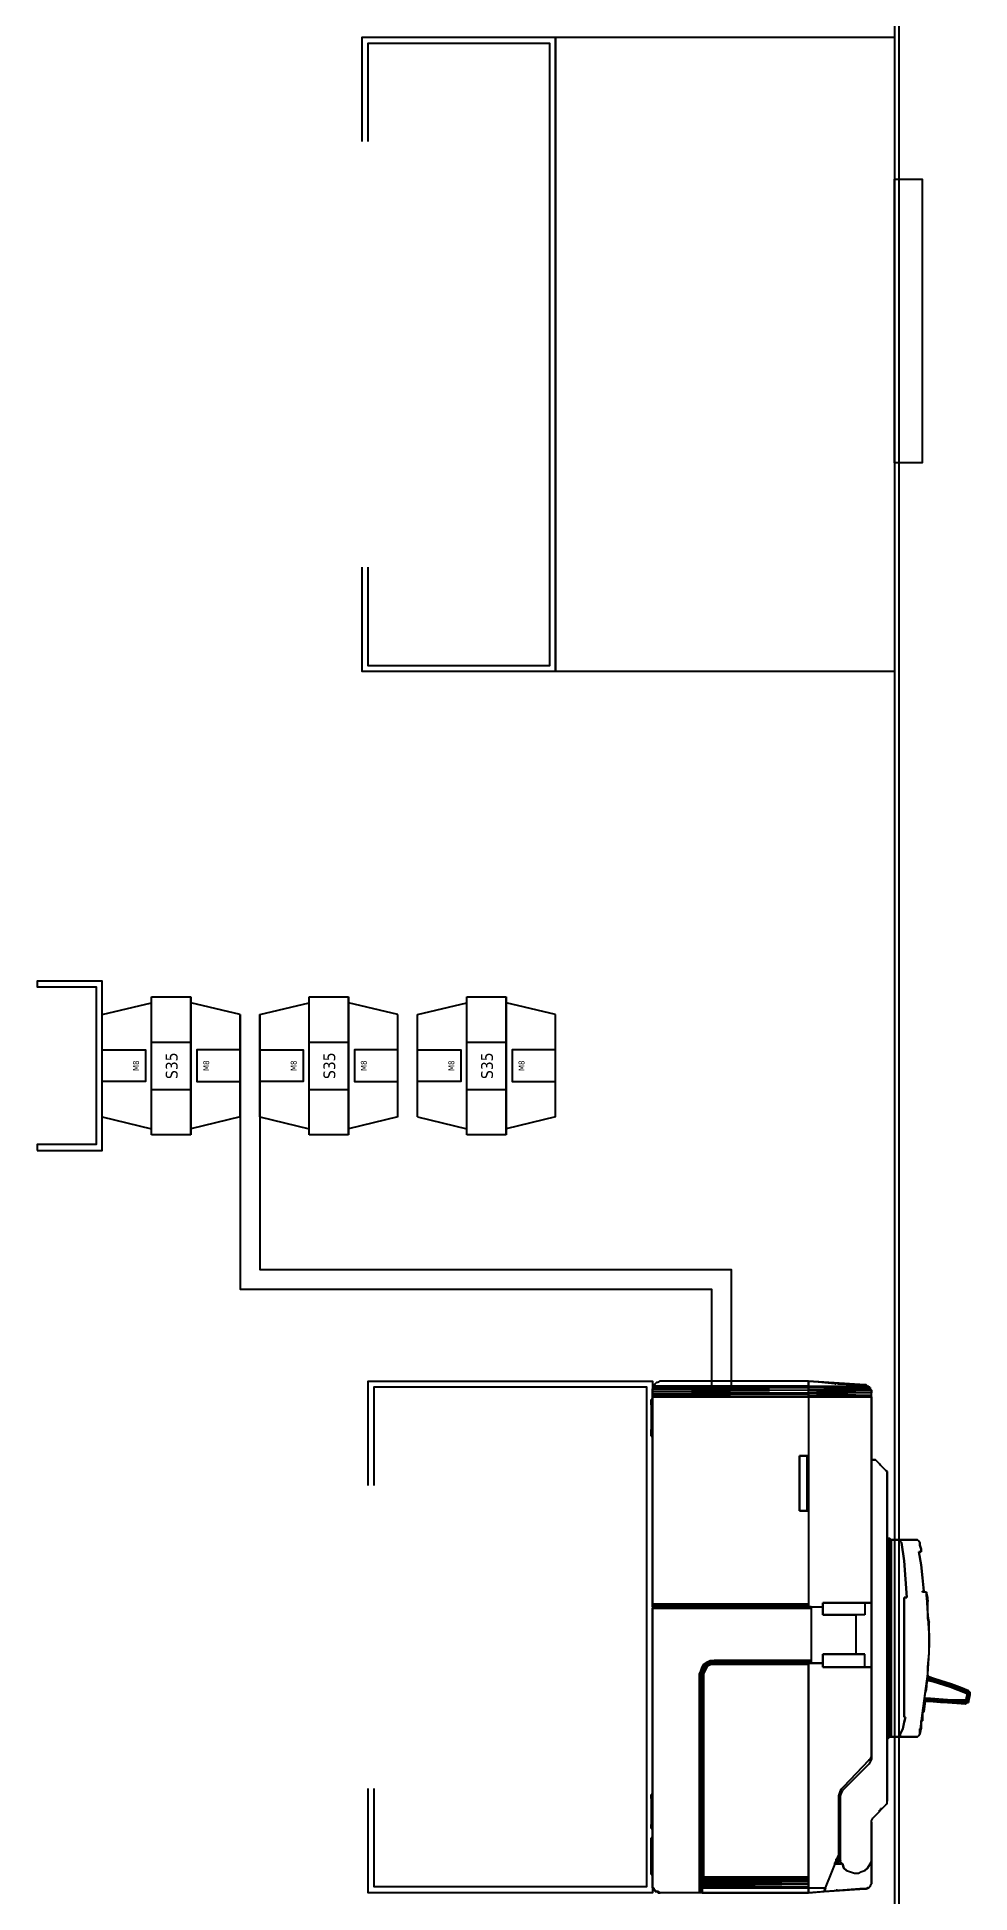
# Model space of a CAD drawing. Header units: millimetres. Extents: x 0 to 3881, y 0 to 2744.
# Drawn here: x 3232.2 to 3468.9, y 1630.4 to 2101.2 of the extents above; entities that cross this region are included whole.
import ezdxf
from ezdxf.enums import TextEntityAlignment as Align

# ---------------------------------------------------------------- set-up
doc = ezdxf.new("R2010")
doc.units = ezdxf.units.MM
doc.styles.add('Arial', font='arial.ttf')
doc.styles.add('Tahoma (Input Text)', font='tahoma.ttf')

# ---------------------------------------------------------------- blocks, each defined once
blk = doc.blocks.new('su35-1')
at = {"color": 1}
for p, q in [((-13, 35), (-16, 22.5)), ((-13, 35), (13, 35)), ((13, 35), (16, 22.5)), ((-17.5, 12.5), (-17.5, 22.5)), ((-17.5, 22.5), (17.5, 22.5)), ((-16, 22.5), (16, 22.5)), ((-6, 22.5), (-6, 12.5)), ((6, 22.5), (6, 12.5)), ((17.5, 22.5), (17.5, 12.5)), ((-17.5, 12.5), (17.5, 12.5)), ((17.5, 12.5), (-17.5, 12.5)), ((-16, 12.5), (16, 12.5)), ((-13, 0), (-16, 12.5)), ((13, 0), (16, 12.5)), ((-13, 0), (13, 0))]:
    blk.add_line(p, q, dxfattribs=at)
for points in [[(-4, 35), (4, 35), (4, 24), (-4, 24)], [(-4, 0), (4, 0), (4, 11), (-4, 11)]]:
    blk.add_lwpolyline(points, close=True, dxfattribs=at)
at = {"color": 1, "width": 30.0978, "attachment_point": 5}
for s, insert, char_height in [('{\\fTahoma|b0|i0|c0|p34;M8}', (0, 26.4), 1.5), ('{\\fTahoma|b0|i0|c0|p34;S35}', (0, 17.34), 3), ('{\\fTahoma|b0|i0|c0|p34;M8}', (0, 8.6), 1.5)]:
    blk.add_mtext(s, dxfattribs=dict(at, insert=insert, char_height=char_height))
blk = doc.blocks.new('ezc100-2')
for p, q in [((-23664.55, 27762.67), (-23624.94, 27763)), ((-23664.21, 27763), (-23664.55, 27762.67)), ((-23664.21, 27763), (-23663.88, 27763.66)), ((-23663.88, 27763.66), (-23664.21, 27763.33)), ((-23664.21, 27763.33), (-23664.21, 27763)), ((-23624.94, 27763), (-23664.21, 27763)), ((-23663.55, 27764), (-23663.88, 27763.66)), ((-23663.22, 27764), (-23663.55, 27764)), ((-23662.55, 27764.33), (-23663.22, 27764)), ((-23662.55, 27764.33), (-23663.22, 27764)), ((-23624.94, 27764.33), (-23662.55, 27764.33)), ((-23624.94, 27764.33), (-23662.55, 27764.33)), ((-23640.93, 27764.33), (-23642.93, 27764.33)), ((-23624.94, 27764.33), (-23610.64, 27763.33)), ((-23610.64, 27763.33), (-23624.94, 27764.33)), ((-23624.94, 27764.33), (-23611.31, 27763.33)), ((-23611.31, 27763.33), (-23624.94, 27764.33)), ((-23618.29, 27763.66), (-23624.94, 27764.33)), ((-23618.29, 27763.66), (-23624.94, 27764.33)), ((-23624.94, 27763), (-23624.94, 27764.33)), ((-23624.94, 27764.33), (-23624.94, 27763)), ((-23624.94, 27763), (-23624.94, 27764.33)), ((-23624.94, 27763), (-23609.64, 27762.67)), ((-23624.94, 27762.67), (-23624.94, 27763)), ((-23624.94, 27763), (-23609.98, 27763)), ((-23624.94, 27762.67), (-23624.94, 27763)), ((-23617.96, 27763.66), (-23618.29, 27763.66)), ((-23618.29, 27763.66), (-23617.96, 27763.66)), ((-23617.63, 27763.66), (-23617.29, 27763.66)), ((-23617.29, 27763.66), (-23617.63, 27763.66)), ((-23617.29, 27763.66), (-23611.64, 27763.33)), ((-23611.64, 27763.33), (-23617.29, 27763.66)), ((-23611.31, 27763.33), (-23610.64, 27763.33)), ((-23610.64, 27763.33), (-23611.31, 27763.33)), ((-23610.31, 27763.33), (-23610.64, 27763.33)), ((-23610.31, 27763.33), (-23610.64, 27763.33)), ((-23610.64, 27763.33), (-23610.31, 27763.33)), ((-23610.64, 27763.33), (-23610.31, 27763.33)), ((-23610.64, 27763.33), (-23610.31, 27763.33)), ((-23610.31, 27763.33), (-23610.64, 27763.33)), ((-23610.64, 27763.33), (-23610.31, 27763.33)), ((-23610.31, 27763.33), (-23610.64, 27763.33)), ((-23610.64, 27763.33), (-23610.31, 27763.33)), ((-23609.98, 27763), (-23610.31, 27763.33)), ((-23609.98, 27763), (-23610.31, 27763.33)), ((-23610.31, 27763.33), (-23609.98, 27763)), ((-23610.31, 27763.33), (-23609.98, 27763)), ((-23610.31, 27763.33), (-23609.98, 27763)), ((-23609.98, 27763), (-23610.31, 27763.33)), ((-23610.31, 27763.33), (-23609.98, 27763)), ((-23609.98, 27763), (-23610.31, 27763.33)), ((-23610.31, 27763.33), (-23609.98, 27763)), ((-23609.64, 27762.67), (-23609.98, 27763)), ((-23609.98, 27763), (-23609.64, 27763)), ((-23609.98, 27763), (-23609.64, 27763)), ((-23609.64, 27763), (-23609.64, 27762.67)), ((-23609.64, 27762.67), (-23609.64, 27763)), ((-23609.64, 27763), (-23609.64, 27762.67)), ((-23664.55, 27759.65), (-23664.88, 27759.32)), ((-23664.88, 27759.32), (-23664.88, 27759.65)), ((-23664.88, 27759.65), (-23664.55, 27759.65)), ((-23664.55, 27759.65), (-23664.88, 27759.65)), ((-23664.88, 27759.65), (-23664.55, 27759.65)), ((-23664.88, 27759.65), (-23664.88, 27759.32)), ((-23664.88, 27759.32), (-23664.88, 27758.99)), ((-23664.88, 27759.32), (-23664.55, 27759.32)), ((-23664.55, 27759.32), (-23664.88, 27759.32)), ((-23664.88, 27758.99), (-23664.88, 27759.32)), ((-23664.88, 27759.32), (-23664.55, 27759.32)), ((-23664.55, 27759.32), (-23664.88, 27758.99)), ((-23664.55, 27759.32), (-23664.88, 27759.32)), ((-23664.88, 27758.99), (-23664.88, 27758.32)), ((-23664.55, 27758.99), (-23664.88, 27758.32)), ((-23664.88, 27758.32), (-23664.88, 27758.99)), ((-23664.88, 27758.99), (-23664.55, 27758.99)), ((-23664.88, 27758.32), (-23664.88, 27752)), ((-23664.55, 27758.32), (-23664.88, 27758.32)), ((-23664.88, 27758.32), (-23664.88, 27752)), ((-23624.94, 27762.67), (-23664.55, 27762.67)), ((-23664.55, 27762.67), (-23664.55, 27762.33)), ((-23664.55, 27762.33), (-23624.94, 27762.67)), ((-23664.55, 27762.67), (-23664.55, 27762.33)), ((-23664.55, 27761.65), (-23664.55, 27762.33)), ((-23664.55, 27762.33), (-23624.94, 27761.98)), ((-23664.55, 27762.33), (-23664.55, 27761.65)), ((-23624.94, 27761.98), (-23664.55, 27761.65)), ((-23664.55, 27760.98), (-23664.55, 27761.65)), ((-23664.55, 27761.65), (-23624.94, 27761.32)), ((-23664.55, 27761.65), (-23664.55, 27760.98)), ((-23624.94, 27761.32), (-23664.55, 27760.98)), ((-23624.94, 27760.98), (-23664.55, 27760.65)), ((-23664.55, 27760.65), (-23664.55, 27760.98)), ((-23664.55, 27760.98), (-23624.94, 27760.98)), ((-23664.55, 27760.98), (-23664.55, 27760.65)), ((-23664.55, 27760.32), (-23664.55, 27760.65)), ((-23664.55, 27760.65), (-23624.94, 27760.32)), ((-23664.55, 27760.65), (-23664.55, 27760.32)), ((-23664.55, 27760.32), (-23624.94, 27760.32)), ((-23624.94, 27760.32), (-23664.55, 27760.32)), ((-23664.55, 27707.71), (-23664.55, 27760.32)), ((-23664.55, 27760.32), (-23624.94, 27760.32)), ((-23664.55, 27760.32), (-23664.55, 27707.71)), ((-23664.55, 27759.65), (-23664.55, 27759.65)), ((-23664.55, 27758.99), (-23664.55, 27758.99)), ((-23609.64, 27762.67), (-23624.94, 27762.67)), ((-23624.94, 27761.98), (-23624.94, 27762.67)), ((-23624.94, 27762.67), (-23609.31, 27762.33)), ((-23624.94, 27761.98), (-23624.94, 27762.67)), ((-23624.94, 27762.67), (-23624.94, 27762.33)), ((-23624.94, 27762.33), (-23624.94, 27762.67)), ((-23609.31, 27762.33), (-23624.94, 27761.98)), ((-23624.94, 27761.32), (-23624.94, 27761.98)), ((-23624.94, 27761.98), (-23608.98, 27761.98)), ((-23608.98, 27761.98), (-23624.94, 27761.32)), ((-23624.94, 27761.65), (-23624.94, 27761.98)), ((-23624.94, 27761.65), (-23624.94, 27761.98)), ((-23624.94, 27761.32), (-23624.94, 27761.65)), ((-23624.94, 27760.65), (-23624.94, 27761.32)), ((-23608.98, 27761.32), (-23624.94, 27761.32)), ((-23624.94, 27761.32), (-23608.98, 27760.65)), ((-23624.94, 27760.98), (-23624.94, 27761.32)), ((-23624.94, 27760.98), (-23624.94, 27761.32)), ((-23624.94, 27760.98), (-23624.94, 27760.65)), ((-23624.94, 27760.65), (-23624.94, 27760.98)), ((-23624.94, 27760.32), (-23624.94, 27760.65)), ((-23624.94, 27760.65), (-23608.98, 27760.32)), ((-23608.98, 27760.65), (-23624.94, 27760.65)), ((-23624.94, 27760.65), (-23624.94, 27760.32)), ((-23624.94, 27760.32), (-23608.98, 27760.32)), ((-23608.98, 27760.32), (-23624.94, 27760.32)), ((-23608.98, 27760.32), (-23624.94, 27760.32)), ((-23624.94, 27760.32), (-23624.94, 27707.04)), ((-23624.94, 27760.32), (-23624.94, 27707.04)), ((-23609.31, 27762.33), (-23609.64, 27762.67)), ((-23609.31, 27762.67), (-23609.64, 27762.67)), ((-23609.64, 27762.67), (-23609.31, 27762.67)), ((-23609.31, 27762.67), (-23609.64, 27762.67)), ((-23609.64, 27762.67), (-23609.31, 27762.67)), ((-23609.31, 27762.67), (-23609.64, 27762.67)), ((-23609.31, 27762.33), (-23609.31, 27762.67)), ((-23609.31, 27762.67), (-23609.31, 27762.33)), ((-23608.98, 27761.98), (-23609.31, 27762.33)), ((-23609.31, 27762.33), (-23608.98, 27761.98)), ((-23608.98, 27761.98), (-23609.31, 27762.33)), ((-23608.98, 27761.98), (-23608.98, 27761.32)), ((-23608.98, 27761.32), (-23608.98, 27761.98)), ((-23608.98, 27760.65), (-23608.98, 27761.32)), ((-23608.98, 27760.65), (-23608.98, 27761.32)), ((-23608.98, 27760.32), (-23608.98, 27760.65)), ((-23608.98, 27760.32), (-23608.98, 27760.65)), ((-23608.98, 27760.32), (-23608.98, 27744.33)), ((-23608.98, 27744.33), (-23608.98, 27760.32)), ((-23664.88, 27752), (-23664.88, 27751.34)), ((-23664.88, 27752), (-23664.55, 27752)), ((-23664.55, 27752), (-23664.88, 27751.34)), ((-23664.88, 27751.34), (-23664.88, 27752)), ((-23664.88, 27751.34), (-23664.88, 27751)), ((-23664.55, 27751.34), (-23664.88, 27751)), ((-23664.88, 27751), (-23664.88, 27751.34)), ((-23664.88, 27751.34), (-23664.55, 27751.34)), ((-23664.88, 27751), (-23664.55, 27751)), ((-23664.55, 27751), (-23664.88, 27751)), ((-23664.55, 27751), (-23664.88, 27751)), ((-23664.88, 27751), (-23664.55, 27751)), ((-23664.88, 27750.67), (-23664.88, 27751)), ((-23664.88, 27751), (-23664.88, 27750.67)), ((-23664.88, 27750.67), (-23664.55, 27750.67)), ((-23664.55, 27750.67), (-23664.88, 27750.34)), ((-23664.88, 27750.34), (-23664.88, 27750.67)), ((-23664.88, 27750.67), (-23664.88, 27750.67)), ((-23664.88, 27750.67), (-23664.88, 27750.34)), ((-23664.55, 27750.34), (-23664.88, 27750.34)), ((-23664.88, 27750.34), (-23664.55, 27750.34)), ((-23624.94, 27745.35), (-23627.27, 27745.35)), ((-23627.27, 27745.35), (-23624.94, 27745.35)), ((-23627.27, 27731.36), (-23627.27, 27745.35)), ((-23627.27, 27745.35), (-23627.27, 27731.36)), ((-23627.27, 27731.36), (-23627.27, 27745.35)), ((-23625.28, 27745.35), (-23625.28, 27731.36)), ((-23625.28, 27731.36), (-23625.28, 27745.35)), ((-23624.94, 27745.35), (-23625.28, 27745.35)), ((-23625.28, 27745.35), (-23624.94, 27745.35)), ((-23624.94, 27745.02), (-23625.28, 27745.02)), ((-23625.28, 27745.02), (-23624.94, 27745.02)), ((-23608.98, 27669.08), (-23608.98, 27744.33)), ((-23608.98, 27744.33), (-23607.98, 27744.33)), ((-23607.98, 27744.33), (-23608.98, 27744.33)), ((-23608.98, 27744.33), (-23608.98, 27669.08)), ((-23605.32, 27741.67), (-23607.98, 27744.33)), ((-23607.98, 27744.33), (-23607.32, 27743.67)), ((-23607.32, 27743.67), (-23607.98, 27744.33)), ((-23607.98, 27744.33), (-23605.32, 27741.67)), ((-23607.32, 27743.67), (-23606.98, 27743.33)), ((-23606.98, 27743.33), (-23607.32, 27743.67)), ((-23606.98, 27743.33), (-23606.65, 27743)), ((-23606.65, 27743), (-23606.98, 27743.33)), ((-23606.65, 27743), (-23606.32, 27742.67)), ((-23606.32, 27742.67), (-23606.65, 27743)), ((-23606.32, 27742.67), (-23605.99, 27742.34)), ((-23605.99, 27742.34), (-23606.32, 27742.67)), ((-23605.99, 27742.34), (-23605.65, 27742)), ((-23605.65, 27742), (-23605.99, 27742.34)), ((-23605.65, 27742), (-23605.32, 27741.67)), ((-23605.32, 27741.67), (-23605.65, 27742)), ((-23604.99, 27741.34), (-23605.32, 27741.67)), ((-23605.32, 27741.67), (-23604.99, 27741.34)), ((-23604.99, 27741.34), (-23605.32, 27741.67)), ((-23604.99, 27741.01), (-23604.99, 27741.34)), ((-23604.99, 27741.34), (-23604.99, 27741.01)), ((-23604.99, 27657.75), (-23604.99, 27741.01)), ((-23604.99, 27657.75), (-23604.99, 27741.01)), ((-23604.99, 27741.01), (-23604.99, 27738.35)), ((-23604.99, 27738.35), (-23604.99, 27738.01)), ((-23604.99, 27738.01), (-23604.99, 27737.35)), ((-23604.99, 27737.35), (-23604.99, 27736.68)), ((-23604.99, 27736.68), (-23604.99, 27736.02)), ((-23604.99, 27736.02), (-23604.99, 27735.02)), ((-23604.99, 27735.02), (-23604.99, 27734.02)), ((-23627.27, 27731.36), (-23624.94, 27731.36)), ((-23624.94, 27731.36), (-23627.27, 27731.36)), ((-23604.99, 27734.02), (-23604.99, 27733.02)), ((-23604.99, 27733.02), (-23604.99, 27732.03)), ((-23604.99, 27732.03), (-23604.99, 27731.36)), ((-23604.99, 27731.36), (-23604.99, 27730.7)), ((-23604.99, 27730.7), (-23604.99, 27730.36)), ((-23604.99, 27730.36), (-23604.99, 27725.02)), ((-23604.99, 27725.02), (-23604.99, 27673.07)), ((-23604.99, 27725.02), (-23604.99, 27724.69)), ((-23604.99, 27724.69), (-23604.99, 27725.02)), ((-23604.99, 27725.02), (-23604.99, 27673.07)), ((-23604.99, 27725.02), (-23604.99, 27673.41)), ((-23604.99, 27724.69), (-23604.66, 27724.36)), ((-23604.66, 27724.36), (-23604.99, 27724.69)), ((-23604.99, 27673.41), (-23604.99, 27724.69)), ((-23604.66, 27724.36), (-23604.99, 27673.41)), ((-23604.66, 27724.36), (-23604.32, 27724.36)), ((-23604.32, 27724.36), (-23604.66, 27724.36)), ((-23604.66, 27724.36), (-23604.32, 27674.07)), ((-23604.66, 27673.74), (-23604.66, 27724.36)), ((-23604.32, 27724.36), (-23603.99, 27724.02)), ((-23603.99, 27724.02), (-23604.32, 27724.36)), ((-23604.32, 27724.36), (-23603.99, 27674.07)), ((-23604.32, 27674.07), (-23604.32, 27724.36)), ((-23603.99, 27724.02), (-23602.33, 27724.02)), ((-23603.99, 27674.07), (-23603.99, 27724.02)), ((-23602.33, 27724.02), (-23603.99, 27724.02)), ((-23603.99, 27724.02), (-23603.99, 27674.07)), ((-23597.67, 27724.02), (-23602.33, 27724.02)), ((-23602.33, 27724.02), (-23601.99, 27724.02)), ((-23602.33, 27724.02), (-23597.67, 27724.02)), ((-23601.99, 27724.02), (-23602.33, 27724.02)), ((-23601.99, 27724.02), (-23601.66, 27723.69)), ((-23601.66, 27723.69), (-23601.99, 27724.02)), ((-23601.66, 27723.69), (-23601.33, 27723.36)), ((-23601.33, 27723.36), (-23601.66, 27723.69)), ((-23601.33, 27723.36), (-23600.66, 27718.7)), ((-23600.66, 27718.7), (-23601.33, 27723.36)), ((-23597.34, 27724.02), (-23597.67, 27724.02)), ((-23597.67, 27724.02), (-23597.34, 27724.02)), ((-23597, 27723.69), (-23597.34, 27724.02)), ((-23597.34, 27724.02), (-23597, 27723.69)), ((-23596.67, 27723.36), (-23597, 27723.69)), ((-23597, 27723.69), (-23596.67, 27723.36)), ((-23596.34, 27717.7), (-23597, 27721.03)), ((-23597, 27721.03), (-23596.34, 27721.03)), ((-23596.34, 27721.03), (-23597, 27721.03)), ((-23597, 27721.03), (-23596.34, 27717.7)), ((-23596.67, 27722.69), (-23596.67, 27723.36)), ((-23596.67, 27723.36), (-23596.67, 27722.69)), ((-23596.34, 27721.69), (-23596.67, 27722.69)), ((-23596.67, 27722.69), (-23596.34, 27721.69)), ((-23596.34, 27721.03), (-23596.34, 27721.69)), ((-23596.34, 27721.69), (-23596.34, 27721.03)), ((-23600.66, 27718.7), (-23600.33, 27714.04)), ((-23600.33, 27714.04), (-23600.66, 27718.7)), ((-23596.01, 27714.38), (-23596.34, 27717.7)), ((-23596.34, 27717.7), (-23596.01, 27714.38)), ((-23600.33, 27714.04), (-23600, 27709.37)), ((-23600, 27709.37), (-23600.33, 27714.04)), ((-23595.67, 27711.05), (-23596.01, 27714.38)), ((-23596.01, 27714.38), (-23595.67, 27711.05)), ((-23664.55, 27707.37), (-23664.55, 27707.71)), ((-23624.94, 27707.71), (-23664.55, 27707.71)), ((-23664.55, 27707.71), (-23624.94, 27707.37)), ((-23664.55, 27707.71), (-23664.55, 27707.37)), ((-23664.55, 27707.37), (-23624.94, 27707.04)), ((-23664.55, 27707.04), (-23664.55, 27707.37)), ((-23664.55, 27707.37), (-23664.55, 27707.37)), ((-23664.55, 27707.37), (-23624.94, 27707.37)), ((-23624.94, 27707.37), (-23664.55, 27707.37)), ((-23664.55, 27707.37), (-23664.55, 27707.04)), ((-23664.55, 27707.04), (-23664.55, 27706.71)), ((-23664.55, 27706.71), (-23624.28, 27707.04)), ((-23664.55, 27707.04), (-23624.94, 27707.04)), ((-23624.94, 27707.04), (-23664.55, 27707.04)), ((-23664.55, 27707.04), (-23624.94, 27707.04)), ((-23624.94, 27707.04), (-23664.55, 27707.04)), ((-23664.55, 27707.04), (-23624.28, 27707.04)), ((-23664.55, 27707.04), (-23624.28, 27707.04)), ((-23624.28, 27707.04), (-23664.55, 27707.04)), ((-23624.94, 27707.04), (-23664.55, 27707.04)), ((-23664.55, 27707.04), (-23664.55, 27706.71)), ((-23664.55, 27636.45), (-23664.55, 27706.71)), ((-23664.55, 27706.71), (-23664.55, 27636.45)), ((-23664.55, 27706.71), (-23624.28, 27706.71)), ((-23624.94, 27707.04), (-23621.29, 27707.04)), ((-23624.94, 27707.04), (-23621.29, 27707.04)), ((-23624.28, 27707.04), (-23624.28, 27706.71)), ((-23624.28, 27706.71), (-23624.28, 27707.04)), ((-23624.28, 27707.04), (-23624.28, 27692.72)), ((-23624.28, 27706.71), (-23624.28, 27693.4)), ((-23621.29, 27707.04), (-23621.29, 27708.04)), ((-23621.29, 27708.04), (-23621.29, 27705.04)), ((-23621.29, 27705.04), (-23621.29, 27708.04)), ((-23608.98, 27708.04), (-23621.29, 27708.04)), ((-23621.29, 27708.04), (-23608.98, 27708.04)), ((-23621.29, 27707.04), (-23621.29, 27708.04)), ((-23621.29, 27705.04), (-23621.29, 27707.04)), ((-23621.29, 27707.04), (-23621.29, 27707.04)), ((-23621.29, 27707.04), (-23621.29, 27705.04)), ((-23610.64, 27708.04), (-23610.64, 27705.04)), ((-23600, 27709.37), (-23600.66, 27709.37)), ((-23600.66, 27709.37), (-23600.66, 27679.08)), ((-23600.66, 27679.08), (-23600.66, 27709.37)), ((-23600.66, 27709.37), (-23600.66, 27679.08)), ((-23600.66, 27679.08), (-23600.66, 27709.37)), ((-23600.66, 27709.37), (-23600, 27709.37)), ((-23596.01, 27710.72), (-23596.01, 27711.05)), ((-23596.01, 27711.05), (-23596.01, 27710.72)), ((-23595.67, 27711.05), (-23596.01, 27711.05)), ((-23596.01, 27711.05), (-23595.67, 27711.05)), ((-23596.01, 27710.72), (-23596.01, 27711.05)), ((-23596.01, 27710.72), (-23596.01, 27710.72)), ((-23595.01, 27710.72), (-23596.01, 27710.72)), ((-23595.01, 27710.72), (-23596.01, 27710.72)), ((-23594.68, 27705.38), (-23595.01, 27710.72)), ((-23594.68, 27709.37), (-23595.01, 27710.72)), ((-23595.01, 27710.72), (-23595.01, 27709.7)), ((-23594.68, 27708.7), (-23595.01, 27710.72)), ((-23594.68, 27709.37), (-23595.01, 27710.72)), ((-23595.01, 27710.72), (-23595.01, 27709.7)), ((-23595.01, 27709.7), (-23595.01, 27710.72)), ((-23595.01, 27710.72), (-23595.01, 27709.7)), ((-23595.01, 27709.7), (-23595.01, 27710.72)), ((-23595.01, 27710.72), (-23595.01, 27709.7)), ((-23595.01, 27709.7), (-23595.01, 27710.72)), ((-23595.01, 27710.72), (-23595.01, 27709.7)), ((-23595.01, 27709.7), (-23595.01, 27710.72)), ((-23595.01, 27710.72), (-23595.01, 27709.7)), ((-23595.01, 27709.7), (-23595.01, 27710.72)), ((-23595.01, 27710.72), (-23595.01, 27709.7)), ((-23595.01, 27709.7), (-23595.01, 27710.72)), ((-23595.01, 27710.72), (-23595.01, 27709.7)), ((-23594.68, 27709.37), (-23595.01, 27709.7)), ((-23595.01, 27709.7), (-23594.68, 27709.37)), ((-23594.68, 27708.7), (-23594.68, 27709.37)), ((-23594.68, 27708.37), (-23594.68, 27708.7)), ((-23594.68, 27707.04), (-23594.68, 27708.7)), ((-23594.68, 27705.71), (-23594.68, 27708.7)), ((-23594.68, 27708.7), (-23594.68, 27708.37)), ((-23594.68, 27705.38), (-23594.68, 27708.7)), ((-23594.68, 27707.04), (-23594.68, 27708.37)), ((-23594.68, 27705.71), (-23594.68, 27707.04)), ((-23612.97, 27705.04), (-23621.29, 27705.04)), ((-23621.29, 27705.04), (-23612.97, 27705.04)), ((-23610.64, 27705.04), (-23612.97, 27705.04)), ((-23610.64, 27705.04), (-23612.97, 27705.04)), ((-23612.97, 27705.04), (-23612.97, 27695.07)), ((-23594.68, 27705.38), (-23594.68, 27705.71)), ((-23594.34, 27700.39), (-23594.68, 27705.38)), ((-23594.68, 27704.05), (-23594.68, 27705.38)), ((-23594.68, 27705.38), (-23594.68, 27704.05)), ((-23594.34, 27703.05), (-23594.68, 27705.38)), ((-23594.34, 27703.05), (-23594.68, 27704.05)), ((-23594.68, 27704.05), (-23594.34, 27703.05)), ((-23594.34, 27700.39), (-23594.34, 27703.05)), ((-23594.34, 27695.4), (-23594.34, 27700.39)), ((-23594.34, 27697.39), (-23594.34, 27700.39)), ((-23594.34, 27700.39), (-23594.34, 27699.72)), ((-23594.34, 27699.72), (-23594.34, 27700.39)), ((-23594.34, 27700.06), (-23594.34, 27699.72)), ((-23594.34, 27699.72), (-23594.34, 27698.72)), ((-23594.34, 27697.39), (-23594.34, 27699.72)), ((-23594.34, 27697.73), (-23594.34, 27698.72)), ((-23594.34, 27698.72), (-23594.34, 27697.39)), ((-23594.34, 27697.39), (-23594.34, 27698.72)), ((-23594.34, 27698.72), (-23594.34, 27697.73)), ((-23594.34, 27697.39), (-23594.34, 27697.73)), ((-23594.34, 27697.73), (-23594.34, 27696.73)), ((-23594.34, 27697.39), (-23594.34, 27697.73)), ((-23594.34, 27697.73), (-23594.34, 27697.73)), ((-23594.34, 27697.73), (-23594.34, 27696.73)), ((-23594.34, 27696.73), (-23594.34, 27697.39)), ((-23594.34, 27696.73), (-23594.34, 27697.39)), ((-23594.34, 27695.4), (-23594.34, 27697.39)), ((-23651.91, 27691.72), (-23651.57, 27692.39)), ((-23651.57, 27692.39), (-23650.58, 27693.05)), ((-23651.57, 27692.39), (-23650.58, 27692.72)), ((-23651.24, 27692.05), (-23651.57, 27692.39)), ((-23651.24, 27692.05), (-23650.58, 27692.72)), ((-23650.58, 27692.72), (-23651.24, 27692.05)), ((-23651.24, 27692.05), (-23650.58, 27692.72)), ((-23651.24, 27691.39), (-23650.91, 27692.39)), ((-23650.91, 27692.39), (-23651.24, 27691.72)), ((-23650.58, 27692.72), (-23650.91, 27692.05)), ((-23650.91, 27692.39), (-23649.91, 27692.72)), ((-23650.91, 27692.39), (-23650.58, 27692.05)), ((-23650.91, 27692.05), (-23650.91, 27692.39)), ((-23650.58, 27692.39), (-23650.91, 27692.05)), ((-23650.91, 27692.05), (-23650.58, 27692.39)), ((-23650.58, 27692.39), (-23650.91, 27692.39)), ((-23650.58, 27693.05), (-23649.91, 27693.4)), ((-23650.58, 27692.72), (-23649.91, 27693.05)), ((-23649.91, 27693.05), (-23650.58, 27692.72)), ((-23650.58, 27692.72), (-23650.58, 27693.05)), ((-23650.58, 27693.05), (-23649.91, 27693.05)), ((-23649.91, 27692.72), (-23650.58, 27692.39)), ((-23650.58, 27692.39), (-23649.58, 27692.72)), ((-23650.58, 27692.39), (-23650.58, 27692.72)), ((-23650.58, 27692.72), (-23649.91, 27692.72)), ((-23649.91, 27692.72), (-23650.58, 27692.39)), ((-23649.58, 27692.72), (-23650.58, 27692.39)), ((-23649.91, 27692.72), (-23650.58, 27692.05)), ((-23650.58, 27692.05), (-23649.91, 27692.39)), ((-23649.58, 27692.39), (-23650.58, 27692.05)), ((-23649.91, 27693.4), (-23649.25, 27693.05)), ((-23649.91, 27693.05), (-23649.91, 27693.4)), ((-23649.91, 27693.4), (-23648.91, 27693.4)), ((-23649.91, 27692.72), (-23649.91, 27693.05)), ((-23649.25, 27693.05), (-23649.91, 27693.05)), ((-23649.25, 27693.05), (-23649.91, 27692.72)), ((-23649.91, 27692.72), (-23649.25, 27693.05)), ((-23649.91, 27692.39), (-23649.25, 27692.72)), ((-23649.91, 27692.39), (-23649.25, 27692.72)), ((-23649.25, 27692.72), (-23649.91, 27692.72)), ((-23649.58, 27692.72), (-23649.91, 27692.72)), ((-23649.91, 27692.39), (-23649.91, 27692.72)), ((-23649.91, 27692.72), (-23649.58, 27692.72)), ((-23649.58, 27692.39), (-23649.91, 27692.39)), ((-23649.58, 27692.72), (-23648.91, 27693.05)), ((-23648.91, 27693.05), (-23649.58, 27692.72)), ((-23649.25, 27693.05), (-23649.58, 27692.72)), ((-23649.25, 27692.72), (-23649.58, 27692.39)), ((-23649.58, 27692.72), (-23649.25, 27692.72)), ((-23648.91, 27692.39), (-23649.58, 27692.39)), ((-23648.91, 27693.4), (-23649.25, 27693.05)), ((-23649.25, 27693.05), (-23648.91, 27693.05)), ((-23648.91, 27693.05), (-23649.25, 27693.05)), ((-23648.91, 27693.05), (-23649.25, 27693.05)), ((-23649.25, 27693.05), (-23648.91, 27693.05)), ((-23649.25, 27692.72), (-23648.91, 27693.05)), ((-23648.91, 27692.39), (-23649.25, 27692.72)), ((-23649.25, 27692.72), (-23648.91, 27692.72)), ((-23624.28, 27693.05), (-23648.91, 27693.4)), ((-23648.91, 27693.4), (-23648.91, 27693.05)), ((-23624.28, 27693.4), (-23648.91, 27693.4)), ((-23624.28, 27693.05), (-23648.91, 27693.05)), ((-23648.91, 27693.05), (-23624.28, 27693.05)), ((-23624.28, 27693.05), (-23648.91, 27693.05)), ((-23648.91, 27693.05), (-23624.28, 27693.05)), ((-23648.91, 27693.05), (-23624.94, 27693.05)), ((-23648.91, 27693.05), (-23648.91, 27693.05)), ((-23624.94, 27692.72), (-23648.91, 27693.05)), ((-23648.91, 27693.05), (-23624.94, 27693.05)), ((-23648.91, 27693.05), (-23648.91, 27692.72)), ((-23648.91, 27692.72), (-23648.91, 27692.39)), ((-23624.94, 27692.72), (-23648.91, 27692.72)), ((-23648.91, 27692.72), (-23624.94, 27692.39)), ((-23624.94, 27692.39), (-23648.91, 27692.39)), ((-23624.28, 27693.05), (-23624.94, 27693.05)), ((-23624.94, 27693.05), (-23624.94, 27692.72)), ((-23624.94, 27693.05), (-23624.28, 27693.05)), ((-23624.94, 27693.05), (-23624.94, 27692.72)), ((-23624.94, 27693.05), (-23624.94, 27692.72)), ((-23621.29, 27692.72), (-23624.94, 27692.72)), ((-23624.94, 27692.72), (-23624.94, 27635.78)), ((-23624.94, 27635.78), (-23624.94, 27692.72)), ((-23624.94, 27692.72), (-23621.29, 27692.72)), ((-23624.94, 27692.72), (-23624.94, 27692.72)), ((-23624.28, 27693.05), (-23624.28, 27693.4)), ((-23624.28, 27692.72), (-23624.28, 27693.05)), ((-23612.97, 27695.07), (-23621.29, 27695.07)), ((-23621.29, 27695.07), (-23621.29, 27692.72)), ((-23621.29, 27691.72), (-23621.29, 27695.07)), ((-23621.29, 27695.07), (-23621.29, 27691.72)), ((-23621.29, 27692.72), (-23621.29, 27695.07)), ((-23621.29, 27695.07), (-23612.97, 27695.07)), ((-23621.29, 27692.72), (-23621.29, 27691.72)), ((-23621.29, 27691.72), (-23621.29, 27692.72)), ((-23610.64, 27695.07), (-23612.97, 27695.07)), ((-23612.97, 27695.07), (-23610.64, 27695.07)), ((-23610.64, 27691.72), (-23610.64, 27695.07)), ((-23594.68, 27690.06), (-23594.34, 27695.4)), ((-23594.68, 27691.72), (-23594.34, 27695.4)), ((-23594.34, 27695.4), (-23594.34, 27696.73)), ((-23652.57, 27690.06), (-23652.24, 27690.72)), ((-23652.57, 27690.06), (-23652.24, 27634.45)), ((-23652.24, 27690.06), (-23652.57, 27690.06)), ((-23652.57, 27690.06), (-23652.24, 27690.06)), ((-23652.57, 27634.45), (-23652.57, 27690.06)), ((-23652.24, 27690.72), (-23651.91, 27691.72)), ((-23651.91, 27691.72), (-23652.24, 27690.72)), ((-23652.24, 27690.72), (-23651.91, 27691.72)), ((-23651.91, 27690.06), (-23652.24, 27690.72)), ((-23652.24, 27690.72), (-23652.24, 27690.06)), ((-23652.24, 27690.06), (-23652.24, 27690.72)), ((-23652.24, 27690.72), (-23651.91, 27690.72)), ((-23651.91, 27690.06), (-23652.24, 27690.06)), ((-23652.24, 27690.06), (-23651.91, 27690.06)), ((-23651.91, 27690.06), (-23652.24, 27690.06)), ((-23652.24, 27690.06), (-23651.91, 27634.45)), ((-23652.24, 27634.45), (-23652.24, 27690.06)), ((-23651.91, 27691.72), (-23651.24, 27692.05)), ((-23651.91, 27691.72), (-23651.24, 27692.05)), ((-23651.24, 27691.72), (-23651.91, 27690.72)), ((-23651.57, 27691.39), (-23651.91, 27691.72)), ((-23651.91, 27690.72), (-23651.91, 27691.72)), ((-23651.91, 27690.72), (-23651.57, 27691.39)), ((-23651.57, 27691.39), (-23651.91, 27690.72)), ((-23651.57, 27691.39), (-23651.91, 27690.72)), ((-23651.91, 27690.72), (-23651.57, 27691.39)), ((-23651.57, 27690.06), (-23651.91, 27690.72)), ((-23651.91, 27690.72), (-23651.57, 27690.72)), ((-23651.91, 27690.06), (-23651.91, 27690.72)), ((-23651.91, 27690.72), (-23651.91, 27690.06)), ((-23651.91, 27690.72), (-23651.91, 27690.06)), ((-23651.91, 27690.06), (-23651.91, 27690.72)), ((-23651.91, 27690.72), (-23651.91, 27690.06)), ((-23651.91, 27690.06), (-23651.57, 27690.06)), ((-23651.91, 27690.06), (-23651.91, 27636.78)), ((-23651.91, 27690.06), (-23651.91, 27637.11)), ((-23651.91, 27634.45), (-23651.91, 27690.06)), ((-23651.91, 27690.06), (-23651.91, 27638.44)), ((-23651.91, 27638.44), (-23651.91, 27690.06)), ((-23651.91, 27690.06), (-23651.91, 27690.06)), ((-23651.91, 27690.06), (-23651.91, 27637.11)), ((-23651.91, 27638.44), (-23651.91, 27690.06)), ((-23651.91, 27690.06), (-23651.91, 27638.44)), ((-23651.91, 27638.44), (-23651.57, 27690.06)), ((-23651.57, 27690.06), (-23651.91, 27690.06)), ((-23651.91, 27690.06), (-23651.91, 27638.44)), ((-23651.24, 27692.05), (-23651.57, 27691.39)), ((-23651.57, 27691.39), (-23651.24, 27692.05)), ((-23651.24, 27692.05), (-23651.57, 27691.39)), ((-23650.91, 27692.05), (-23651.57, 27691.39)), ((-23651.57, 27691.39), (-23650.91, 27692.05)), ((-23651.57, 27691.39), (-23651.24, 27691.72)), ((-23651.57, 27690.72), (-23651.24, 27691.72)), ((-23651.57, 27691.39), (-23651.57, 27691.39)), ((-23651.24, 27691.39), (-23651.57, 27690.72)), ((-23651.57, 27690.72), (-23651.57, 27690.06)), ((-23651.57, 27690.06), (-23651.57, 27690.72)), ((-23651.57, 27690.72), (-23651.24, 27690.72)), ((-23651.24, 27690.72), (-23651.57, 27690.06)), ((-23651.57, 27638.44), (-23651.57, 27690.06)), ((-23651.57, 27690.06), (-23651.57, 27638.44)), ((-23651.57, 27690.06), (-23651.57, 27638.44)), ((-23651.24, 27691.39), (-23650.58, 27692.05)), ((-23651.24, 27691.72), (-23650.91, 27692.05)), ((-23650.91, 27692.05), (-23651.24, 27692.05)), ((-23651.24, 27691.72), (-23651.24, 27691.39)), ((-23651.24, 27691.72), (-23651.24, 27691.72)), ((-23650.91, 27691.39), (-23651.24, 27691.39)), ((-23650.91, 27691.39), (-23651.24, 27690.72)), ((-23651.24, 27690.72), (-23651.24, 27691.39)), ((-23650.58, 27692.05), (-23650.91, 27691.39)), ((-23650.58, 27692.05), (-23650.91, 27691.39)), ((-23621.29, 27691.72), (-23608.98, 27691.72)), ((-23608.98, 27691.72), (-23621.29, 27691.72)), ((-23595.34, 27685.07), (-23594.68, 27690.06)), ((-23595.01, 27686.07), (-23594.68, 27690.06)), ((-23593.35, 27688.06), (-23595.01, 27688.73)), ((-23595.01, 27688.39), (-23593.35, 27688.06)), ((-23594.68, 27690.06), (-23594.68, 27691.72)), ((-23594.68, 27689.39), (-23594.68, 27690.06)), ((-23594.68, 27689.72), (-23594.68, 27689.39)), ((-23594.68, 27689.39), (-23593.01, 27688.73)), ((-23593.01, 27688.73), (-23594.68, 27689.39)), ((-23591.02, 27688.06), (-23594.68, 27689.06)), ((-23594.68, 27689.06), (-23591.02, 27688.06)), ((-23594.68, 27689.06), (-23593.01, 27688.73)), ((-23594.68, 27688.73), (-23591.02, 27687.73)), ((-23593.35, 27688.06), (-23589, 27686.73)), ((-23591.02, 27687.73), (-23593.35, 27688.06)), ((-23588.67, 27687.4), (-23593.01, 27688.73)), ((-23593.01, 27688.73), (-23591.02, 27688.06)), ((-23588.67, 27687.4), (-23593.01, 27688.73)), ((-23591.02, 27688.06), (-23591.02, 27687.73)), ((-23586.01, 27686.4), (-23591.02, 27688.06)), ((-23591.02, 27688.06), (-23588.67, 27687.4)), ((-23591.02, 27688.06), (-23591.02, 27688.06)), ((-23591.02, 27687.73), (-23589, 27686.73)), ((-23586.01, 27686.07), (-23591.02, 27687.73)), ((-23591.02, 27687.73), (-23586.01, 27686.4)), ((-23596.01, 27680.08), (-23595.34, 27685.07)), ((-23595.67, 27680.41), (-23595.34, 27685.07)), ((-23595.67, 27680.41), (-23595.34, 27683.07)), ((-23595.34, 27683.07), (-23595.67, 27680.41)), ((-23595.34, 27685.07), (-23595.01, 27686.07)), ((-23595.34, 27683.74), (-23594.01, 27683.74)), ((-23594.01, 27683.74), (-23595.34, 27683.74)), ((-23591.35, 27683.07), (-23595.34, 27683.4)), ((-23595.34, 27683.4), (-23591.35, 27683.07)), ((-23591.35, 27682.74), (-23595.34, 27683.07)), ((-23595.34, 27683.07), (-23594.34, 27683.07)), ((-23595.34, 27683.07), (-23594.34, 27683.07)), ((-23591.35, 27682.74), (-23594.34, 27683.07)), ((-23594.34, 27683.07), (-23589.67, 27682.74)), ((-23594.34, 27683.07), (-23589.67, 27682.74)), ((-23589.67, 27683.4), (-23594.01, 27683.74)), ((-23594.01, 27683.74), (-23591.35, 27683.07)), ((-23591.35, 27683.07), (-23589.67, 27683.4)), ((-23591.35, 27682.74), (-23586.01, 27683.07)), ((-23586.01, 27683.07), (-23591.35, 27683.07)), ((-23591.35, 27683.07), (-23591.35, 27682.74)), ((-23586.01, 27683.07), (-23589.67, 27683.4)), ((-23589.67, 27683.4), (-23585.01, 27683.4)), ((-23589, 27686.73), (-23584.68, 27685.07)), ((-23589, 27686.73), (-23586.01, 27686.07)), ((-23584.35, 27685.73), (-23588.67, 27687.4)), ((-23586.01, 27686.4), (-23588.67, 27687.4)), ((-23588.67, 27687.4), (-23584.35, 27685.73)), ((-23586.01, 27686.07), (-23586.01, 27686.4)), ((-23584.35, 27685.73), (-23586.01, 27686.4)), ((-23586.01, 27686.4), (-23584.35, 27685.73)), ((-23584.68, 27685.07), (-23586.01, 27686.07)), ((-23584.35, 27685.73), (-23586.01, 27686.07)), ((-23586.01, 27686.07), (-23584.35, 27685.4)), ((-23585.01, 27683.4), (-23586.01, 27683.07)), ((-23585.01, 27682.74), (-23586.01, 27683.07)), ((-23586.01, 27683.07), (-23585.01, 27683.07)), ((-23586.01, 27682.74), (-23586.01, 27683.07)), ((-23584.68, 27685.07), (-23585.01, 27683.4)), ((-23585.01, 27683.4), (-23584.68, 27683.07)), ((-23585.01, 27683.07), (-23585.01, 27683.4)), ((-23585.01, 27683.07), (-23584.68, 27683.07)), ((-23584.68, 27682.74), (-23585.01, 27683.07)), ((-23585.01, 27683.07), (-23585.01, 27682.74)), ((-23584.35, 27685.4), (-23584.68, 27685.07)), ((-23584.68, 27685.07), (-23584.35, 27685.07)), ((-23584.35, 27685.07), (-23584.68, 27683.07)), ((-23584.68, 27683.07), (-23584.68, 27685.07)), ((-23584.68, 27683.07), (-23584.35, 27683.07)), ((-23584.35, 27683.07), (-23584.68, 27682.74)), ((-23584.35, 27683.07), (-23584.68, 27683.07)), ((-23584.68, 27683.07), (-23584.68, 27682.74)), ((-23584.35, 27685.73), (-23584.01, 27685.4)), ((-23584.01, 27685.4), (-23584.35, 27685.73)), ((-23584.01, 27685.4), (-23584.35, 27685.73)), ((-23584.35, 27685.73), (-23584.01, 27685.4)), ((-23584.35, 27685.4), (-23584.35, 27685.73)), ((-23584.35, 27685.73), (-23584.35, 27685.4)), ((-23584.35, 27685.4), (-23584.35, 27685.73)), ((-23584.35, 27685.4), (-23584.35, 27685.73)), ((-23584.35, 27685.4), (-23584.01, 27684.74)), ((-23584.01, 27685.4), (-23584.35, 27685.4)), ((-23584.35, 27685.4), (-23584.35, 27685.07)), ((-23584.35, 27685.07), (-23584.35, 27685.4)), ((-23584.35, 27683.07), (-23584.35, 27685.07)), ((-23584.35, 27685.07), (-23584.01, 27684.74)), ((-23584.01, 27684.74), (-23584.35, 27683.07)), ((-23584.35, 27683.07), (-23584.01, 27684.74)), ((-23584.01, 27684.74), (-23584.35, 27683.07)), ((-23584.35, 27683.07), (-23584.01, 27684.74)), ((-23584.35, 27682.74), (-23584.35, 27683.07)), ((-23584.35, 27683.07), (-23584.35, 27682.74)), ((-23584.35, 27682.74), (-23584.35, 27683.07)), ((-23584.01, 27685.07), (-23584.01, 27685.4)), ((-23584.01, 27685.07), (-23584.01, 27685.4)), ((-23584.01, 27685.4), (-23584.01, 27685.07)), ((-23584.01, 27684.74), (-23584.01, 27685.4)), ((-23584.01, 27685.07), (-23584.01, 27684.74)), ((-23584.01, 27684.74), (-23584.01, 27685.07)), ((-23584.01, 27684.74), (-23584.01, 27685.07)), ((-23600.66, 27679.08), (-23600.33, 27679.08)), ((-23600.33, 27679.08), (-23600.66, 27677.75)), ((-23600.66, 27677.75), (-23600.33, 27679.08)), ((-23600.33, 27679.08), (-23600.66, 27679.08)), ((-23596.67, 27674.74), (-23596.01, 27680.08)), ((-23596.01, 27680.08), (-23596.34, 27677.75)), ((-23596.34, 27678.08), (-23596.01, 27678.42)), ((-23596.01, 27678.42), (-23596.34, 27678.08)), ((-23596.01, 27680.08), (-23595.67, 27680.41)), ((-23595.67, 27680.41), (-23596.01, 27680.08)), ((-23596.01, 27678.08), (-23596.01, 27680.08)), ((-23596.01, 27679.75), (-23596.01, 27680.08)), ((-23596.01, 27680.08), (-23596.01, 27679.75)), ((-23596.01, 27679.41), (-23596.01, 27680.08)), ((-23596.01, 27680.08), (-23596.01, 27679.41)), ((-23596.01, 27679.75), (-23596.01, 27680.08)), ((-23596.01, 27680.08), (-23596.01, 27679.75)), ((-23596.01, 27679.75), (-23596.01, 27680.08)), ((-23596.01, 27680.08), (-23596.01, 27679.75)), ((-23596.01, 27679.41), (-23596.01, 27680.08)), ((-23596.01, 27680.08), (-23596.01, 27679.41)), ((-23596.01, 27679.75), (-23596.01, 27680.08)), ((-23596.01, 27680.08), (-23596.01, 27679.75)), ((-23596.01, 27680.08), (-23596.01, 27679.75)), ((-23596.01, 27679.75), (-23596.01, 27680.08)), ((-23596.01, 27678.08), (-23596.01, 27680.08)), ((-23596.01, 27679.75), (-23596.01, 27679.41)), ((-23596.01, 27679.41), (-23596.01, 27679.75)), ((-23596.01, 27679.75), (-23596.01, 27679.75)), ((-23596.01, 27679.75), (-23596.01, 27679.41)), ((-23596.01, 27679.41), (-23596.01, 27679.75)), ((-23596.01, 27679.41), (-23596.01, 27679.75)), ((-23596.01, 27679.75), (-23596.01, 27679.41)), ((-23596.01, 27679.41), (-23596.01, 27679.41)), ((-23596.01, 27679.41), (-23596.01, 27678.75)), ((-23596.01, 27678.75), (-23596.01, 27679.41)), ((-23596.01, 27679.41), (-23596.01, 27679.41)), ((-23596.01, 27679.41), (-23596.01, 27678.08)), ((-23596.01, 27678.75), (-23596.01, 27679.41)), ((-23596.01, 27678.75), (-23596.01, 27679.41)), ((-23596.01, 27679.41), (-23596.01, 27678.75)), ((-23596.01, 27678.75), (-23596.01, 27679.41)), ((-23596.01, 27679.41), (-23596.01, 27678.75)), ((-23596.01, 27678.75), (-23596.01, 27679.41)), ((-23596.01, 27679.41), (-23596.01, 27678.75)), ((-23596.01, 27679.41), (-23596.01, 27678.75)), ((-23596.01, 27678.08), (-23596.01, 27679.41)), ((-23596.01, 27678.75), (-23596.01, 27678.42)), ((-23596.01, 27678.08), (-23596.01, 27678.75)), ((-23596.01, 27678.08), (-23596.01, 27678.75)), ((-23596.01, 27678.75), (-23596.01, 27678.42)), ((-23596.01, 27678.08), (-23596.01, 27678.75)), ((-23596.01, 27678.75), (-23596.01, 27678.08)), ((-23596.01, 27678.08), (-23596.01, 27678.75)), ((-23596.01, 27678.75), (-23596.01, 27678.08)), ((-23596.01, 27678.08), (-23596.01, 27678.75)), ((-23596.01, 27678.75), (-23596.01, 27678.08)), ((-23596.01, 27678.08), (-23596.01, 27678.75)), ((-23596.01, 27678.75), (-23596.01, 27678.08)), ((-23596.01, 27678.08), (-23596.01, 27678.75)), ((-23596.01, 27678.75), (-23596.01, 27678.08)), ((-23596.01, 27678.08), (-23596.01, 27678.75)), ((-23596.01, 27678.75), (-23596.01, 27678.08)), ((-23596.01, 27678.08), (-23596.01, 27678.75)), ((-23596.01, 27678.75), (-23596.01, 27678.08)), ((-23596.01, 27678.08), (-23596.01, 27678.75)), ((-23596.01, 27678.75), (-23596.01, 27678.08)), ((-23596.01, 27678.08), (-23596.01, 27678.75)), ((-23596.01, 27678.75), (-23596.01, 27678.08)), ((-23596.01, 27678.08), (-23596.01, 27678.75)), ((-23596.01, 27678.75), (-23596.01, 27678.75)), ((-23596.01, 27678.75), (-23596.01, 27678.08)), ((-23596.01, 27678.42), (-23596.01, 27678.08)), ((-23596.01, 27678.08), (-23596.01, 27678.42)), ((-23596.01, 27678.42), (-23596.01, 27678.08)), ((-23596.01, 27678.08), (-23596.01, 27678.42)), ((-23596.01, 27678.42), (-23596.01, 27678.08)), ((-23596.01, 27678.42), (-23596.01, 27678.08)), ((-23596.01, 27678.42), (-23596.01, 27678.08)), ((-23596.01, 27678.08), (-23596.01, 27678.42)), ((-23596.01, 27678.42), (-23596.01, 27678.42)), ((-23596.01, 27678.42), (-23596.01, 27678.08)), ((-23596.01, 27678.08), (-23596.01, 27678.42)), ((-23596.01, 27678.42), (-23596.01, 27678.42)), ((-23596.01, 27678.42), (-23596.01, 27678.08)), ((-23596.01, 27678.08), (-23596.01, 27678.42)), ((-23596.01, 27678.42), (-23596.01, 27678.42)), ((-23596.01, 27678.42), (-23596.01, 27678.08)), ((-23596.01, 27678.08), (-23596.01, 27678.42)), ((-23596.01, 27678.42), (-23596.01, 27678.42)), ((-23596.01, 27678.42), (-23596.01, 27678.08)), ((-23596.01, 27678.08), (-23596.01, 27678.42)), ((-23596.01, 27678.42), (-23596.01, 27678.42)), ((-23596.01, 27678.08), (-23596.01, 27678.42)), ((-23596.01, 27678.42), (-23596.01, 27678.08)), ((-23586.01, 27682.74), (-23591.35, 27682.74)), ((-23589.67, 27682.74), (-23591.35, 27682.74)), ((-23585.01, 27682.41), (-23589.67, 27682.74)), ((-23589.67, 27682.74), (-23586.01, 27682.74)), ((-23589.67, 27682.74), (-23585.01, 27682.41)), ((-23585.01, 27682.74), (-23586.01, 27682.74)), ((-23586.01, 27682.74), (-23585.01, 27682.41)), ((-23584.68, 27682.74), (-23585.01, 27682.41)), ((-23585.01, 27682.41), (-23584.68, 27682.74)), ((-23584.68, 27682.74), (-23585.01, 27682.74)), ((-23585.01, 27682.74), (-23584.68, 27682.74)), ((-23585.01, 27682.41), (-23584.68, 27682.74)), ((-23585.01, 27682.41), (-23585.01, 27682.74)), ((-23584.68, 27682.74), (-23584.35, 27682.74)), ((-23584.35, 27682.74), (-23584.68, 27682.74)), ((-23584.68, 27682.74), (-23584.35, 27682.74)), ((-23584.35, 27682.74), (-23584.68, 27682.74)), ((-23584.68, 27682.74), (-23584.35, 27682.74)), ((-23604.99, 27673.41), (-23604.66, 27673.74)), ((-23604.66, 27673.74), (-23604.99, 27673.41)), ((-23604.66, 27673.74), (-23604.32, 27674.07)), ((-23604.32, 27674.07), (-23604.66, 27673.74)), ((-23604.32, 27674.07), (-23603.99, 27674.07)), ((-23603.99, 27674.07), (-23604.32, 27674.07)), ((-23602.66, 27674.07), (-23603.99, 27674.07)), ((-23603.99, 27674.07), (-23602.66, 27674.07)), ((-23601.99, 27674.07), (-23602.66, 27674.07)), ((-23602.66, 27674.07), (-23597.67, 27674.07)), ((-23597.67, 27674.07), (-23602.66, 27674.07)), ((-23602.66, 27674.07), (-23601.99, 27674.07)), ((-23601.66, 27674.4), (-23601.99, 27674.07)), ((-23601.99, 27674.07), (-23601.66, 27674.4)), ((-23601, 27676.09), (-23601.66, 27674.74)), ((-23601.66, 27674.74), (-23601, 27676.09)), ((-23601.66, 27674.74), (-23601.66, 27674.4)), ((-23601.66, 27674.4), (-23601.66, 27674.74)), ((-23600.66, 27677.75), (-23601, 27676.09)), ((-23601, 27676.09), (-23600.66, 27677.75)), ((-23597.67, 27674.07), (-23597.34, 27674.07)), ((-23597.34, 27674.07), (-23597.67, 27674.07)), ((-23597.34, 27674.07), (-23597, 27674.4)), ((-23597, 27674.4), (-23597.34, 27674.07)), ((-23597, 27674.4), (-23596.67, 27674.74)), ((-23597, 27674.4), (-23596.67, 27674.74)), ((-23596.67, 27674.74), (-23597, 27674.4)), ((-23596.34, 27677.75), (-23596.67, 27674.74)), ((-23596.67, 27674.74), (-23596.34, 27677.09)), ((-23596.34, 27676.42), (-23596.67, 27674.74)), ((-23596.67, 27674.74), (-23596.34, 27676.42)), ((-23596.34, 27676.42), (-23596.67, 27674.74)), ((-23596.67, 27676.09), (-23596.34, 27676.09)), ((-23596.67, 27676.09), (-23596.67, 27675.74)), ((-23596.67, 27675.74), (-23596.67, 27676.09)), ((-23596.67, 27675.74), (-23596.67, 27676.09)), ((-23596.67, 27676.09), (-23596.67, 27675.74)), ((-23596.67, 27674.74), (-23596.67, 27676.09)), ((-23596.67, 27676.09), (-23596.34, 27676.09)), ((-23596.34, 27676.09), (-23596.67, 27676.09)), ((-23596.34, 27676.09), (-23596.67, 27676.09)), ((-23596.67, 27676.09), (-23596.34, 27676.09)), ((-23596.34, 27676.09), (-23596.67, 27676.09)), ((-23596.67, 27676.09), (-23596.34, 27676.09)), ((-23596.34, 27676.09), (-23596.67, 27676.09)), ((-23596.67, 27676.09), (-23596.67, 27676.09)), ((-23596.67, 27676.09), (-23596.67, 27675.74)), ((-23596.67, 27675.74), (-23596.67, 27676.09)), ((-23596.67, 27676.09), (-23596.67, 27675.74)), ((-23596.67, 27675.74), (-23596.67, 27676.09)), ((-23596.67, 27676.09), (-23596.67, 27676.09)), ((-23596.34, 27676.09), (-23596.67, 27676.09)), ((-23596.67, 27676.09), (-23596.34, 27676.09)), ((-23596.34, 27676.09), (-23596.67, 27675.74)), ((-23596.67, 27675.74), (-23596.67, 27676.09)), ((-23596.67, 27676.09), (-23596.67, 27675.74)), ((-23596.67, 27675.74), (-23596.67, 27676.09)), ((-23596.67, 27674.74), (-23596.34, 27676.09)), ((-23596.67, 27674.74), (-23596.34, 27676.09)), ((-23596.67, 27675.74), (-23596.67, 27675.4)), ((-23596.67, 27675.4), (-23596.67, 27675.74)), ((-23596.67, 27675.74), (-23596.67, 27674.74)), ((-23596.67, 27674.74), (-23596.67, 27675.74)), ((-23596.67, 27675.74), (-23596.67, 27675.4)), ((-23596.67, 27675.4), (-23596.67, 27675.74)), ((-23596.67, 27674.74), (-23596.67, 27675.4)), ((-23596.67, 27675.4), (-23596.67, 27674.74)), ((-23596.67, 27674.74), (-23596.67, 27675.4)), ((-23596.67, 27675.4), (-23596.67, 27674.74)), ((-23596.67, 27674.74), (-23596.67, 27675.4)), ((-23596.67, 27675.4), (-23596.67, 27674.74)), ((-23596.34, 27677.75), (-23596.34, 27678.08)), ((-23596.34, 27678.08), (-23596.34, 27677.75)), ((-23596.34, 27677.75), (-23596.34, 27678.08)), ((-23596.34, 27678.08), (-23596.34, 27677.75)), ((-23596.34, 27677.75), (-23596.34, 27678.08)), ((-23596.34, 27678.08), (-23596.34, 27677.75)), ((-23596.34, 27677.75), (-23596.01, 27678.08)), ((-23596.01, 27678.08), (-23596.34, 27678.08)), ((-23596.34, 27678.08), (-23596.01, 27678.08)), ((-23596.01, 27678.08), (-23596.34, 27678.08)), ((-23596.34, 27678.08), (-23596.01, 27678.08)), ((-23596.01, 27678.08), (-23596.34, 27678.08)), ((-23596.34, 27678.08), (-23596.01, 27678.08)), ((-23596.34, 27677.75), (-23596.34, 27677.42)), ((-23596.34, 27677.42), (-23596.34, 27677.75)), ((-23596.34, 27677.42), (-23596.34, 27677.75)), ((-23596.34, 27677.75), (-23596.34, 27677.42)), ((-23596.34, 27677.42), (-23596.34, 27677.75)), ((-23596.34, 27677.75), (-23596.34, 27677.42)), ((-23596.34, 27677.42), (-23596.34, 27677.75)), ((-23596.34, 27677.75), (-23596.34, 27677.42)), ((-23596.34, 27677.42), (-23596.34, 27677.75)), ((-23596.34, 27677.75), (-23596.34, 27677.75)), ((-23596.34, 27677.42), (-23596.34, 27677.75)), ((-23596.34, 27677.42), (-23596.34, 27677.75)), ((-23596.34, 27677.75), (-23596.34, 27677.42)), ((-23596.34, 27677.42), (-23596.34, 27677.75)), ((-23596.34, 27677.75), (-23596.34, 27677.42)), ((-23596.34, 27677.75), (-23596.34, 27677.09)), ((-23596.34, 27677.42), (-23596.34, 27677.75)), ((-23596.34, 27677.42), (-23596.34, 27677.09)), ((-23596.34, 27677.09), (-23596.34, 27677.42)), ((-23596.34, 27677.42), (-23596.34, 27677.42)), ((-23596.34, 27677.09), (-23596.34, 27677.42)), ((-23596.34, 27677.42), (-23596.34, 27677.09)), ((-23596.34, 27676.09), (-23596.34, 27677.42)), ((-23596.34, 27676.75), (-23596.34, 27677.09)), ((-23596.34, 27677.09), (-23596.34, 27677.09)), ((-23596.34, 27677.09), (-23596.34, 27676.75)), ((-23596.34, 27676.75), (-23596.34, 27677.09)), ((-23596.34, 27677.09), (-23596.34, 27676.75)), ((-23596.34, 27676.75), (-23596.34, 27677.09)), ((-23596.34, 27677.09), (-23596.34, 27676.75)), ((-23596.34, 27676.75), (-23596.34, 27677.09)), ((-23596.34, 27677.09), (-23596.34, 27676.75)), ((-23596.34, 27676.75), (-23596.34, 27677.09)), ((-23596.34, 27677.09), (-23596.34, 27676.75)), ((-23596.34, 27676.75), (-23596.34, 27677.09)), ((-23596.34, 27677.09), (-23596.34, 27676.75)), ((-23596.34, 27676.75), (-23596.34, 27677.09)), ((-23596.34, 27677.09), (-23596.34, 27676.75)), ((-23596.34, 27676.75), (-23596.34, 27677.09)), ((-23596.34, 27677.09), (-23596.34, 27676.75)), ((-23596.34, 27676.75), (-23596.34, 27677.09)), ((-23596.34, 27677.09), (-23596.34, 27676.75)), ((-23596.34, 27676.75), (-23596.34, 27677.09)), ((-23596.34, 27677.09), (-23596.34, 27676.75)), ((-23596.34, 27676.75), (-23596.34, 27677.09)), ((-23596.34, 27677.09), (-23596.34, 27676.75)), ((-23596.34, 27676.75), (-23596.34, 27677.09)), ((-23596.34, 27677.09), (-23596.34, 27676.75)), ((-23596.34, 27676.75), (-23596.34, 27677.09)), ((-23596.34, 27677.09), (-23596.34, 27676.75)), ((-23596.34, 27676.75), (-23596.34, 27677.09)), ((-23596.34, 27677.09), (-23596.34, 27676.75)), ((-23596.34, 27676.75), (-23596.34, 27677.09)), ((-23596.34, 27677.09), (-23596.34, 27676.42)), ((-23596.34, 27677.09), (-23596.34, 27676.42)), ((-23596.34, 27676.42), (-23596.34, 27676.75)), ((-23596.34, 27676.75), (-23596.34, 27676.42)), ((-23596.34, 27676.42), (-23596.34, 27676.75)), ((-23596.34, 27676.42), (-23596.34, 27676.75)), ((-23596.34, 27676.75), (-23596.34, 27676.42)), ((-23596.34, 27676.42), (-23596.34, 27676.75)), ((-23596.34, 27676.75), (-23596.34, 27676.42)), ((-23596.34, 27676.42), (-23596.34, 27676.75)), ((-23596.34, 27676.75), (-23596.34, 27676.42)), ((-23596.34, 27676.42), (-23596.34, 27676.75)), ((-23596.34, 27676.75), (-23596.34, 27676.42)), ((-23596.34, 27676.42), (-23596.34, 27676.75)), ((-23596.34, 27676.75), (-23596.34, 27676.09)), ((-23596.34, 27676.09), (-23596.34, 27676.42)), ((-23596.34, 27676.42), (-23596.34, 27676.09)), ((-23596.34, 27676.09), (-23596.34, 27676.42)), ((-23596.34, 27676.42), (-23596.34, 27676.09)), ((-23596.34, 27676.09), (-23596.34, 27676.42)), ((-23596.34, 27676.42), (-23596.34, 27676.09)), ((-23596.01, 27678.08), (-23596.01, 27678.08)), ((-23596.01, 27678.08), (-23596.01, 27678.08)), ((-23609.31, 27668.42), (-23608.98, 27669.08)), ((-23608.98, 27669.08), (-23609.31, 27668.42)), ((-23608.98, 27669.08), (-23608.98, 27669.75)), ((-23608.98, 27669.75), (-23608.98, 27669.08)), ((-23608.98, 27669.08), (-23608.98, 27668.42)), ((-23604.99, 27673.41), (-23604.99, 27673.41)), ((-23604.99, 27673.07), (-23604.99, 27673.41)), ((-23604.99, 27673.41), (-23604.99, 27673.07)), ((-23604.99, 27673.07), (-23604.99, 27657.75)), ((-23615.96, 27661.43), (-23609.64, 27668.09)), ((-23609.64, 27668.09), (-23615.96, 27661.43)), ((-23609.64, 27667.09), (-23615.63, 27661.1)), ((-23609.64, 27667.09), (-23615.63, 27661.1)), ((-23609.64, 27668.09), (-23609.31, 27668.42)), ((-23609.31, 27668.42), (-23609.64, 27668.09)), ((-23609.31, 27667.75), (-23609.64, 27667.09)), ((-23608.98, 27668.42), (-23609.31, 27667.75)), ((-23664.55, 27659.44), (-23664.88, 27659.44)), ((-23664.88, 27659.44), (-23664.88, 27659.1)), ((-23664.55, 27659.44), (-23664.88, 27659.1)), ((-23664.88, 27659.1), (-23664.88, 27659.44)), ((-23664.88, 27659.44), (-23664.55, 27659.44)), ((-23617.29, 27659.1), (-23616.96, 27660.1)), ((-23616.96, 27660.1), (-23617.29, 27659.1)), ((-23616.96, 27660.1), (-23616.63, 27660.77)), ((-23616.63, 27660.77), (-23616.96, 27660.1)), ((-23616.63, 27659.77), (-23616.96, 27659.1)), ((-23616.63, 27659.77), (-23616.96, 27659.1)), ((-23616.63, 27660.77), (-23615.96, 27661.43)), ((-23615.96, 27661.43), (-23616.63, 27660.77)), ((-23616.3, 27660.43), (-23616.63, 27659.77)), ((-23616.3, 27660.43), (-23616.63, 27659.77)), ((-23615.63, 27661.1), (-23616.3, 27660.43)), ((-23615.63, 27661.1), (-23616.3, 27660.43)), ((-23664.88, 27659.1), (-23664.88, 27658.77)), ((-23664.55, 27659.1), (-23664.88, 27658.77)), ((-23664.88, 27658.77), (-23664.88, 27659.1)), ((-23664.88, 27659.1), (-23664.55, 27659.1)), ((-23664.88, 27658.77), (-23664.88, 27658.42)), ((-23664.55, 27658.77), (-23664.88, 27658.42)), ((-23664.88, 27658.42), (-23664.88, 27658.77)), ((-23664.88, 27658.77), (-23664.55, 27658.77)), ((-23664.88, 27658.42), (-23664.88, 27651.77)), ((-23664.55, 27658.42), (-23664.88, 27658.42)), ((-23664.88, 27658.42), (-23664.88, 27651.77)), ((-23664.55, 27658.77), (-23664.55, 27658.77)), ((-23617.29, 27658.42), (-23617.29, 27659.1)), ((-23617.29, 27659.1), (-23617.29, 27658.42)), ((-23617.29, 27644.12), (-23617.29, 27658.42)), ((-23617.29, 27658.42), (-23617.29, 27645.78)), ((-23617.29, 27644.12), (-23617.29, 27658.42)), ((-23617.29, 27658.42), (-23617.29, 27645.78)), ((-23616.96, 27659.1), (-23616.96, 27658.09)), ((-23616.96, 27659.1), (-23616.96, 27658.09)), ((-23616.96, 27658.09), (-23616.96, 27643.45)), ((-23616.96, 27658.09), (-23616.96, 27643.45)), ((-23608.31, 27653.76), (-23605.32, 27656.76)), ((-23608.31, 27653.76), (-23605.32, 27656.76)), ((-23607.32, 27654.76), (-23607.65, 27654.43)), ((-23607.65, 27654.43), (-23607.32, 27654.76)), ((-23606.98, 27655.09), (-23607.32, 27654.76)), ((-23607.32, 27654.76), (-23606.98, 27655.09)), ((-23606.65, 27655.43), (-23606.98, 27655.43)), ((-23606.98, 27655.43), (-23606.98, 27655.09)), ((-23606.98, 27655.09), (-23606.98, 27655.43)), ((-23606.98, 27655.43), (-23606.65, 27655.43)), ((-23606.32, 27655.76), (-23606.65, 27655.76)), ((-23606.65, 27655.76), (-23606.65, 27655.43)), ((-23606.65, 27655.43), (-23606.65, 27655.76)), ((-23606.65, 27655.76), (-23606.32, 27655.76)), ((-23605.32, 27656.76), (-23604.99, 27657.09)), ((-23605.32, 27656.76), (-23604.99, 27657.09)), ((-23604.99, 27657.42), (-23604.99, 27657.75)), ((-23604.99, 27657.42), (-23604.99, 27657.75)), ((-23604.99, 27657.09), (-23604.99, 27657.42)), ((-23604.99, 27657.09), (-23604.99, 27657.42)), ((-23664.88, 27651.77), (-23664.88, 27651.43)), ((-23664.88, 27651.77), (-23664.55, 27651.77)), ((-23664.55, 27651.77), (-23664.88, 27651.43)), ((-23664.88, 27651.43), (-23664.88, 27651.77)), ((-23664.55, 27651.43), (-23664.88, 27651.1)), ((-23664.88, 27651.1), (-23664.88, 27651.43)), ((-23664.88, 27651.43), (-23664.55, 27651.43)), ((-23664.88, 27651.43), (-23664.88, 27651.1)), ((-23664.88, 27651.1), (-23664.88, 27650.77)), ((-23664.88, 27650.77), (-23664.88, 27651.1)), ((-23664.88, 27651.1), (-23664.55, 27651.1)), ((-23664.55, 27651.1), (-23664.88, 27650.77)), ((-23664.55, 27650.77), (-23664.88, 27650.77)), ((-23664.88, 27650.77), (-23664.55, 27650.77)), ((-23608.98, 27652.77), (-23608.65, 27653.43)), ((-23608.98, 27652.77), (-23608.65, 27653.43)), ((-23608.98, 27652.43), (-23608.98, 27652.77)), ((-23608.98, 27652.43), (-23608.98, 27652.77)), ((-23608.98, 27643.45), (-23608.98, 27652.43)), ((-23608.98, 27652.43), (-23608.98, 27647.44)), ((-23608.98, 27647.44), (-23608.98, 27652.43)), ((-23608.98, 27652.43), (-23608.98, 27643.45)), ((-23608.98, 27643.45), (-23608.98, 27652.43)), ((-23608.65, 27653.43), (-23608.31, 27653.76)), ((-23608.65, 27653.43), (-23608.31, 27653.76)), ((-23608.31, 27653.76), (-23607.98, 27654.1)), ((-23607.98, 27654.1), (-23608.31, 27653.76)), ((-23607.65, 27654.43), (-23607.98, 27654.1)), ((-23607.98, 27654.1), (-23607.65, 27654.43)), ((-23664.88, 27648.11), (-23664.88, 27648.44)), ((-23664.88, 27648.44), (-23664.88, 27648.11)), ((-23664.88, 27648.44), (-23664.55, 27648.44)), ((-23664.55, 27648.44), (-23664.88, 27648.44)), ((-23664.88, 27648.44), (-23664.88, 27648.44)), ((-23664.88, 27648.11), (-23664.55, 27648.44)), ((-23664.55, 27648.44), (-23664.88, 27648.44)), ((-23664.88, 27648.11), (-23664.88, 27647.44)), ((-23664.88, 27648.11), (-23664.55, 27648.11)), ((-23664.55, 27648.11), (-23664.88, 27647.44)), ((-23664.88, 27647.44), (-23664.88, 27648.11)), ((-23664.88, 27647.44), (-23664.88, 27646.78)), ((-23664.88, 27647.44), (-23664.55, 27647.44)), ((-23664.55, 27647.44), (-23664.88, 27646.78)), ((-23664.88, 27646.78), (-23664.88, 27647.44)), ((-23664.88, 27647.44), (-23664.88, 27647.44)), ((-23664.88, 27646.78), (-23664.88, 27645.78)), ((-23664.88, 27646.78), (-23664.55, 27646.78)), ((-23664.55, 27646.78), (-23664.88, 27645.78)), ((-23664.88, 27645.78), (-23664.88, 27646.78)), ((-23664.88, 27646.78), (-23664.88, 27646.78)), ((-23664.88, 27645.78), (-23664.88, 27644.78)), ((-23664.88, 27645.78), (-23664.55, 27645.78)), ((-23664.55, 27645.78), (-23664.88, 27644.78)), ((-23664.88, 27644.78), (-23664.88, 27645.78)), ((-23664.88, 27645.78), (-23664.88, 27645.78)), ((-23617.29, 27645.78), (-23616.96, 27645.78)), ((-23616.96, 27645.78), (-23617.29, 27645.78)), ((-23617.29, 27645.78), (-23617.29, 27644.12)), ((-23608.98, 27647.44), (-23608.98, 27643.45)), ((-23608.98, 27643.45), (-23608.98, 27647.44)), ((-23664.88, 27644.78), (-23664.88, 27643.78)), ((-23664.88, 27644.78), (-23664.55, 27644.78)), ((-23664.55, 27644.78), (-23664.88, 27643.78)), ((-23664.88, 27643.78), (-23664.88, 27644.78)), ((-23664.88, 27644.78), (-23664.88, 27644.78)), ((-23664.88, 27643.78), (-23664.88, 27642.79)), ((-23664.88, 27643.78), (-23664.55, 27643.78)), ((-23664.55, 27643.78), (-23664.88, 27642.79)), ((-23664.88, 27642.79), (-23664.88, 27643.78)), ((-23664.88, 27643.78), (-23664.88, 27643.78)), ((-23664.88, 27642.79), (-23664.88, 27641.79)), ((-23664.88, 27642.79), (-23664.55, 27642.79)), ((-23664.55, 27642.79), (-23664.88, 27641.79)), ((-23664.88, 27641.79), (-23664.88, 27642.79)), ((-23664.88, 27642.79), (-23664.88, 27642.79)), ((-23664.88, 27641.79), (-23664.88, 27640.77)), ((-23664.88, 27641.79), (-23664.55, 27641.79)), ((-23664.55, 27641.79), (-23664.88, 27640.77)), ((-23664.88, 27640.77), (-23664.88, 27641.79)), ((-23664.88, 27641.79), (-23664.88, 27641.79)), ((-23664.88, 27640.77), (-23664.88, 27640.11)), ((-23664.88, 27640.77), (-23664.55, 27640.77)), ((-23664.55, 27640.77), (-23664.88, 27640.11)), ((-23664.88, 27640.11), (-23664.88, 27640.77)), ((-23664.88, 27640.77), (-23664.88, 27640.77)), ((-23620.62, 27635.78), (-23617.29, 27644.12)), ((-23620.62, 27635.78), (-23617.29, 27644.12)), ((-23618.29, 27641.79), (-23617.29, 27644.12)), ((-23617.29, 27644.12), (-23618.29, 27641.79)), ((-23618.29, 27641.79), (-23618.29, 27642.12)), ((-23618.29, 27641.79), (-23616.63, 27641.79)), ((-23616.63, 27641.79), (-23618.29, 27641.79)), ((-23617.96, 27643.12), (-23617.63, 27643.12)), ((-23617.63, 27641.79), (-23617.96, 27643.12)), ((-23617.96, 27643.12), (-23617.96, 27643.12)), ((-23617.96, 27643.12), (-23617.96, 27642.79)), ((-23617.96, 27641.79), (-23617.96, 27643.12)), ((-23617.96, 27642.79), (-23617.96, 27641.79)), ((-23617.96, 27642.79), (-23617.96, 27641.79)), ((-23617.96, 27641.79), (-23617.96, 27642.79)), ((-23617.96, 27642.79), (-23617.96, 27641.79)), ((-23617.96, 27641.79), (-23617.96, 27642.45)), ((-23617.96, 27641.79), (-23617.96, 27641.79)), ((-23617.29, 27643.78), (-23617.63, 27643.78)), ((-23617.63, 27643.12), (-23617.29, 27643.78)), ((-23617.63, 27643.12), (-23617.63, 27643.45)), ((-23617.29, 27642.79), (-23617.63, 27643.12)), ((-23617.63, 27643.12), (-23617.63, 27641.79)), ((-23617.29, 27642.79), (-23617.63, 27641.79)), ((-23617.29, 27644.78), (-23616.96, 27644.78)), ((-23617.29, 27644.12), (-23617.29, 27643.78)), ((-23617.29, 27643.78), (-23617.29, 27642.79)), ((-23617.29, 27643.78), (-23616.96, 27643.78)), ((-23616.63, 27642.45), (-23617.29, 27642.79)), ((-23617.29, 27642.79), (-23616.96, 27642.79)), ((-23617.29, 27641.79), (-23617.29, 27642.79)), ((-23616.96, 27643.45), (-23616.96, 27642.45)), ((-23616.96, 27642.45), (-23616.96, 27643.45)), ((-23616.96, 27643.45), (-23616.96, 27642.45)), ((-23616.96, 27642.45), (-23616.96, 27643.45)), ((-23616.96, 27643.45), (-23616.96, 27642.45)), ((-23616.96, 27643.45), (-23616.96, 27642.45)), ((-23616.96, 27642.45), (-23616.3, 27641.79)), ((-23616.3, 27641.79), (-23616.96, 27642.45)), ((-23616.96, 27642.45), (-23616.3, 27641.79)), ((-23616.3, 27641.79), (-23616.96, 27642.45)), ((-23616.96, 27642.45), (-23616.96, 27642.45)), ((-23616.96, 27642.45), (-23616.3, 27641.79)), ((-23616.96, 27642.45), (-23616.3, 27641.79)), ((-23616.3, 27641.79), (-23615.96, 27640.77)), ((-23615.96, 27640.77), (-23616.3, 27641.79)), ((-23616.3, 27641.79), (-23615.96, 27640.77)), ((-23615.96, 27640.77), (-23616.3, 27641.79)), ((-23616.3, 27641.79), (-23616.3, 27641.79)), ((-23616.3, 27641.79), (-23615.96, 27640.77)), ((-23616.3, 27641.79), (-23615.96, 27640.77)), ((-23615.96, 27640.77), (-23615.3, 27640.11)), ((-23615.3, 27640.11), (-23615.96, 27640.77)), ((-23615.96, 27640.77), (-23615.3, 27640.11)), ((-23615.3, 27640.11), (-23615.96, 27640.77)), ((-23615.96, 27640.77), (-23615.96, 27640.77)), ((-23615.96, 27640.77), (-23615.3, 27640.11)), ((-23615.96, 27640.77), (-23615.3, 27640.11)), ((-23610.64, 27640.11), (-23609.98, 27640.77)), ((-23609.98, 27640.77), (-23610.64, 27640.11)), ((-23610.64, 27640.11), (-23609.98, 27640.77)), ((-23609.98, 27640.77), (-23610.64, 27640.11)), ((-23610.64, 27640.11), (-23609.98, 27640.77)), ((-23610.64, 27640.11), (-23609.98, 27640.77)), ((-23609.98, 27640.77), (-23609.31, 27641.79)), ((-23609.31, 27641.79), (-23609.98, 27640.77)), ((-23609.98, 27640.77), (-23609.31, 27641.79)), ((-23609.31, 27641.79), (-23609.98, 27640.77)), ((-23609.98, 27640.77), (-23609.31, 27641.79)), ((-23609.98, 27640.77), (-23609.31, 27641.79)), ((-23609.98, 27640.77), (-23609.98, 27640.77)), ((-23609.31, 27641.79), (-23608.98, 27642.45)), ((-23608.98, 27642.45), (-23609.31, 27641.79)), ((-23609.31, 27641.79), (-23608.98, 27642.45)), ((-23608.98, 27642.45), (-23609.31, 27641.79)), ((-23609.31, 27641.79), (-23608.98, 27642.45)), ((-23609.31, 27641.79), (-23608.98, 27642.45)), ((-23609.31, 27641.79), (-23609.31, 27641.79)), ((-23608.98, 27642.45), (-23608.98, 27643.45)), ((-23608.98, 27643.45), (-23608.98, 27642.45)), ((-23608.98, 27642.45), (-23608.98, 27643.45)), ((-23608.98, 27643.45), (-23608.98, 27642.45)), ((-23608.98, 27642.45), (-23608.98, 27643.45)), ((-23608.98, 27642.45), (-23608.98, 27643.45)), ((-23608.98, 27643.45), (-23608.98, 27637.45)), ((-23608.98, 27637.45), (-23608.98, 27643.45)), ((-23608.98, 27642.45), (-23608.98, 27642.45)), ((-23664.88, 27640.11), (-23664.88, 27639.44)), ((-23664.88, 27640.11), (-23664.55, 27640.11)), ((-23664.55, 27640.11), (-23664.88, 27639.44)), ((-23664.88, 27639.44), (-23664.88, 27640.11)), ((-23664.88, 27640.11), (-23664.88, 27640.11)), ((-23664.88, 27639.44), (-23664.88, 27639.11)), ((-23664.88, 27639.44), (-23664.55, 27639.44)), ((-23664.55, 27639.44), (-23664.88, 27639.11)), ((-23664.88, 27639.11), (-23664.88, 27639.44)), ((-23664.88, 27639.44), (-23664.88, 27639.44)), ((-23664.88, 27639.11), (-23664.55, 27639.11)), ((-23664.55, 27639.11), (-23664.88, 27639.11)), ((-23664.88, 27639.11), (-23664.55, 27639.11)), ((-23664.55, 27635.78), (-23664.55, 27636.45)), ((-23664.55, 27636.45), (-23664.55, 27636.11)), ((-23664.55, 27635.78), (-23664.55, 27636.45)), ((-23664.55, 27636.45), (-23664.55, 27636.11)), ((-23664.55, 27636.11), (-23664.55, 27635.78)), ((-23664.21, 27635.45), (-23664.55, 27635.78)), ((-23664.21, 27635.45), (-23664.55, 27635.78)), ((-23664.55, 27635.78), (-23664.21, 27635.78)), ((-23664.21, 27635.78), (-23664.21, 27635.45)), ((-23624.94, 27638.44), (-23651.91, 27638.44)), ((-23651.91, 27638.44), (-23624.94, 27638.44)), ((-23651.57, 27638.44), (-23651.91, 27638.44)), ((-23651.91, 27638.44), (-23624.94, 27638.11)), ((-23624.94, 27638.11), (-23651.91, 27638.44)), ((-23651.91, 27638.44), (-23651.91, 27638.11)), ((-23651.91, 27638.11), (-23651.91, 27638.44)), ((-23651.91, 27637.78), (-23651.91, 27638.11)), ((-23651.91, 27638.11), (-23624.94, 27638.11)), ((-23651.91, 27638.11), (-23624.94, 27637.78)), ((-23651.91, 27637.78), (-23651.91, 27638.11)), ((-23651.91, 27637.78), (-23651.91, 27637.45)), ((-23651.91, 27637.45), (-23651.91, 27637.78)), ((-23651.91, 27637.45), (-23624.94, 27637.78)), ((-23624.94, 27637.78), (-23651.91, 27637.78)), ((-23651.91, 27637.11), (-23624.94, 27637.45)), ((-23624.94, 27637.45), (-23651.91, 27637.45)), ((-23651.91, 27637.45), (-23651.91, 27637.11)), ((-23651.91, 27637.11), (-23651.91, 27636.78)), ((-23624.94, 27636.78), (-23651.91, 27637.11)), ((-23651.91, 27636.78), (-23651.91, 27634.45)), ((-23651.91, 27636.78), (-23651.91, 27636.45)), ((-23624.94, 27636.78), (-23651.91, 27636.45)), ((-23651.91, 27636.78), (-23624.94, 27636.78)), ((-23651.91, 27636.45), (-23651.91, 27634.45)), ((-23651.91, 27634.45), (-23651.91, 27636.45)), ((-23651.91, 27636.45), (-23651.91, 27636.11)), ((-23651.91, 27636.45), (-23624.94, 27636.11)), ((-23651.91, 27636.11), (-23624.94, 27636.11)), ((-23624.94, 27636.11), (-23651.91, 27635.78)), ((-23651.91, 27635.78), (-23651.91, 27636.11)), ((-23651.91, 27636.11), (-23651.91, 27635.78)), ((-23624.94, 27635.78), (-23651.91, 27635.78)), ((-23651.91, 27635.78), (-23651.91, 27634.45)), ((-23651.91, 27634.45), (-23651.91, 27635.78)), ((-23651.91, 27635.78), (-23624.94, 27635.78)), ((-23651.57, 27638.44), (-23651.57, 27638.44)), ((-23651.57, 27638.44), (-23624.94, 27638.44)), ((-23624.94, 27638.44), (-23651.57, 27638.44)), ((-23624.94, 27635.78), (-23620.62, 27635.78)), ((-23624.94, 27635.78), (-23620.62, 27635.78)), ((-23624.94, 27634.45), (-23624.94, 27635.78)), ((-23624.94, 27634.45), (-23624.94, 27635.78)), ((-23624.94, 27635.78), (-23624.94, 27634.45)), ((-23620.95, 27634.78), (-23620.62, 27635.78)), ((-23620.62, 27635.78), (-23620.95, 27634.78)), ((-23615.3, 27640.11), (-23614.3, 27639.77)), ((-23615.3, 27640.11), (-23614.3, 27639.77)), ((-23614.3, 27639.77), (-23613.3, 27639.44)), ((-23614.3, 27639.77), (-23613.3, 27639.44)), ((-23613.3, 27639.44), (-23612.31, 27639.44)), ((-23613.3, 27639.44), (-23612.31, 27639.44)), ((-23612.31, 27639.44), (-23611.64, 27639.77)), ((-23612.31, 27639.44), (-23611.64, 27639.77)), ((-23611.64, 27639.77), (-23610.64, 27640.11)), ((-23611.64, 27639.77), (-23610.64, 27640.11)), ((-23610.31, 27635.45), (-23609.98, 27635.78)), ((-23609.98, 27635.78), (-23610.31, 27635.45)), ((-23610.31, 27635.45), (-23609.98, 27635.78)), ((-23609.98, 27635.78), (-23610.31, 27635.45)), ((-23610.31, 27635.45), (-23609.98, 27635.78)), ((-23609.98, 27635.78), (-23610.31, 27635.45)), ((-23610.31, 27635.45), (-23609.98, 27635.78)), ((-23609.98, 27635.78), (-23610.31, 27635.45)), ((-23610.31, 27635.45), (-23609.98, 27635.78)), ((-23609.98, 27635.78), (-23610.31, 27635.45)), ((-23610.31, 27635.45), (-23609.98, 27635.78)), ((-23610.31, 27635.45), (-23609.64, 27635.78)), ((-23609.98, 27635.78), (-23609.98, 27635.78)), ((-23609.98, 27635.78), (-23609.98, 27635.45)), ((-23609.98, 27635.45), (-23609.98, 27635.78)), ((-23609.98, 27635.78), (-23609.64, 27635.78)), ((-23609.64, 27635.78), (-23609.98, 27635.78)), ((-23609.98, 27635.78), (-23609.64, 27635.78)), ((-23609.64, 27635.78), (-23609.98, 27635.78)), ((-23609.98, 27635.78), (-23609.64, 27635.78)), ((-23609.31, 27636.11), (-23609.64, 27635.78)), ((-23609.64, 27635.78), (-23609.31, 27636.11)), ((-23609.64, 27635.78), (-23609.31, 27636.11)), ((-23609.31, 27636.11), (-23609.64, 27635.78)), ((-23609.64, 27635.78), (-23609.31, 27636.11)), ((-23609.64, 27635.78), (-23609.64, 27635.78)), ((-23609.31, 27636.11), (-23608.98, 27636.78)), ((-23608.98, 27636.78), (-23609.31, 27636.45)), ((-23609.31, 27636.11), (-23608.98, 27636.78)), ((-23609.31, 27636.45), (-23609.31, 27636.11)), ((-23608.98, 27636.78), (-23608.98, 27637.45)), ((-23608.98, 27637.45), (-23608.98, 27636.78)), ((-23608.98, 27636.78), (-23608.98, 27637.45)), ((-23663.88, 27634.78), (-23664.21, 27635.45)), ((-23663.88, 27634.78), (-23664.21, 27635.45)), ((-23664.21, 27635.45), (-23663.88, 27635.12)), ((-23663.88, 27635.12), (-23663.88, 27634.78)), ((-23663.22, 27634.78), (-23663.88, 27634.78)), ((-23663.22, 27634.78), (-23663.88, 27634.78)), ((-23663.88, 27634.78), (-23663.55, 27634.78)), ((-23663.55, 27634.78), (-23663.22, 27634.78)), ((-23662.55, 27634.45), (-23663.22, 27634.78)), ((-23662.55, 27634.45), (-23663.22, 27634.78)), ((-23663.22, 27634.78), (-23663.22, 27634.45)), ((-23663.22, 27634.45), (-23662.55, 27634.45)), ((-23662.55, 27634.45), (-23663.22, 27634.45)), ((-23652.57, 27634.45), (-23662.55, 27634.45)), ((-23652.57, 27634.45), (-23662.55, 27634.45)), ((-23652.24, 27634.45), (-23652.57, 27634.45)), ((-23652.24, 27634.45), (-23652.57, 27634.45)), ((-23651.91, 27634.45), (-23652.24, 27634.45)), ((-23651.91, 27634.45), (-23652.24, 27634.45)), ((-23651.91, 27634.45), (-23624.94, 27634.45)), ((-23624.94, 27634.45), (-23651.91, 27634.45)), ((-23611.97, 27635.45), (-23624.94, 27634.45)), ((-23611.97, 27635.45), (-23624.94, 27634.45)), ((-23624.94, 27634.45), (-23620.95, 27634.78)), ((-23624.94, 27634.45), (-23620.95, 27634.78)), ((-23620.95, 27634.78), (-23610.64, 27635.45)), ((-23620.95, 27634.78), (-23610.64, 27635.45)), ((-23617.63, 27635.12), (-23617.96, 27635.12)), ((-23617.96, 27635.12), (-23617.63, 27635.12)), ((-23611.97, 27635.45), (-23615.63, 27635.12)), ((-23615.63, 27635.12), (-23611.97, 27635.45)), ((-23611.97, 27635.45), (-23611.64, 27635.45)), ((-23611.64, 27635.45), (-23611.97, 27635.45)), ((-23611.64, 27635.45), (-23611.97, 27635.45)), ((-23611.97, 27635.45), (-23611.64, 27635.45)), ((-23611.64, 27635.45), (-23611.31, 27635.45)), ((-23611.31, 27635.45), (-23611.64, 27635.45)), ((-23610.97, 27635.45), (-23611.31, 27635.45)), ((-23611.31, 27635.45), (-23610.97, 27635.45)), ((-23611.31, 27635.45), (-23610.97, 27635.45)), ((-23610.97, 27635.45), (-23611.31, 27635.45)), ((-23610.64, 27635.45), (-23610.97, 27635.45)), ((-23610.97, 27635.45), (-23610.64, 27635.45)), ((-23610.64, 27635.45), (-23610.31, 27635.45)), ((-23610.31, 27635.45), (-23610.64, 27635.45)), ((-23610.64, 27635.45), (-23610.31, 27635.45)), ((-23610.31, 27635.45), (-23610.64, 27635.45)), ((-23610.64, 27635.45), (-23610.31, 27635.45)), ((-23610.64, 27635.45), (-23610.31, 27635.45)), ((-23610.31, 27635.45), (-23610.64, 27635.45)), ((-23610.64, 27635.45), (-23610.64, 27635.45)), ((-23610.64, 27635.45), (-23610.31, 27635.45)), ((-23610.31, 27635.45), (-23610.31, 27635.45))]:
    blk.add_line(p, q)
blk = doc.blocks.new('khungtenAsean2')
at = {"color": 7}
for p, q in [((2970, -1980), (0, -1980)), ((320, -1980), (320, -2100)), ((890, -1980), (890, -2100)), ((1680, -1980), (1680, -2100)), ((2020, -1980), (2020, -2100)), ((2860, -1980), (2860, -2100)), ((2128.31, -2005), (2128.31, -2075)), ((2020, -2040), (0, -2040))]:
    blk.add_line(p, q, dxfattribs=at)
blk.add_lwpolyline([(0, 0), (2970, 0), (2970, -2100), (0, -2100)], close=True, dxfattribs=at)
at = {"color": 2, "char_height": 20, "style": 'Arial'}
for s, insert, width, attachment_point in [('  Khách hàng :', (320, -2010), 917.6339, 4), ('  Tên sản phẩm :', (890, -2010), 917.6339, 4), ('  Số lượng :', (1680, -2010), 917.6339, 4), ('  Thiết kế :', (0, -2010), 917.6339, 4), ('cái', (1947.61, -2010), 917.6339, 4), ('Tờ', (2915, -2010), 110, 5), ('Thông\\Ptin :', (2074.16, -2040), 108.3106, 5), ('  Giao hàng :', (320, -2070), 917.6339, 4), ('  Loại tôn :', (1680, -2070), 917.6339, 4), ('  CNC :', (0, -2070), 917.6339, 4), ('  Kích thước :', (890, -2070), 917.6339, 4), ('mm', (1382.29, -2070), 917.6339, 4), ('mm', (1936.88, -2070), 917.6339, 4)]:
    blk.add_mtext(s, dxfattribs=dict(at, insert=insert, width=width, attachment_point=attachment_point))
at = {"color": 1, "style": 'Tahoma (Input Text)', "flags": 8}
for tag, p in [('#01', (137.05, -2021.28)), ('#03', (506.57, -2019.3)), ('#05', (1106.63, -2021.28)), ('#07', (1834.68, -2021.28)), ('#09', (2146.72, -2021.28)), ('#02', (98.46, -2081.28)), ('#04', (486.11, -2081.28)), ('#06', (1065.33, -2081.28)), ('#08', (1817.45, -2081.28)), ('#10', (2146.72, -2081.28))]:
    blk.add_attdef(tag, p, '', height=25, dxfattribs=at)
blk.add_attdef('#11', text='', height=25, dxfattribs=at).set_placement((2914.99, -2067.35), align=Align.CENTER)

msp = doc.modelspace()

# ---------------------------------------------------------------- linework, layer by layer
at = {"color": 7}
msp.add_lwpolyline([(3433.73, 2428.08), (3433.73, 2438.08), (3449.73, 2438.08), (3449.73, 1137.88), (3433.73, 1137.88), (3433.73, 1147.88), (3432.53, 1147.88), (3432.53, 1136.68), (3450.93, 1136.68), (3450.93, 2439.28), (3432.53, 2439.28), (3432.53, 2428.08)], close=True, dxfattribs=at)
at = {"color": 8, "ltscale": 3}
for points in [[(3314.73, 2074.73), (3314.73, 2101.23), (3363.73, 2101.23), (3363.73, 1940.23), (3314.73, 1940.23), (3314.73, 1966.73)], [(3316.23, 2074.73), (3316.23, 2099.73), (3362.23, 2099.73), (3362.23, 1941.73), (3316.23, 1941.73), (3316.23, 1966.73)], [(3316.23, 1733.73), (3316.23, 1760.23), (3388.34, 1760.23), (3388.34, 1630.36), (3316.23, 1630.36), (3316.23, 1656.86)], [(3317.73, 1733.73), (3317.73, 1758.73), (3386.84, 1758.73), (3386.84, 1631.86), (3317.73, 1631.86), (3317.73, 1656.86)]]:
    msp.add_lwpolyline(points, dxfattribs=at)
at = {"color": 7, "ltscale": 3}
for points in [[(3363.73, 2101.23), (3449.73, 2101.23), (3449.73, 1940.23), (3363.73, 1940.23)], [(3449.73, 2065.23), (3456.73, 2065.23), (3456.73, 1993.23), (3449.73, 1993.23)]]:
    msp.add_lwpolyline(points, close=True, dxfattribs=at)
at = {"color": 8, "ltscale": 3}
msp.add_lwpolyline([(3232.23, 1818.73), (3248.73, 1818.73), (3248.73, 1861.73), (3232.23, 1861.73), (3232.23, 1860.23), (3247.23, 1860.23), (3247.23, 1820.23), (3232.23, 1820.23)], close=True, dxfattribs=at)
at = {"color": 1, "ltscale": 3}
for points in [[(3283.73, 1853.23), (3283.73, 1783.57), (3403.34, 1783.57), (3403.34, 1758.57)], [(3288.73, 1853.23), (3288.73, 1788.57), (3408.34, 1788.57), (3408.34, 1758.57)]]:
    msp.add_lwpolyline(points, dxfattribs=at)

# ---------------------------------------------------------------- block references
at = {"color": 7}
ref = msp.add_blockref('khungtenAsean2', (0, 2744.28), dxfattribs=dict(at, xscale=1.306799999998474, yscale=1.306799999998474, zscale=1.306799999998474))
ref.add_attrib('#11', '01', dxfattribs={"color": 1, "height": 32.67, "style": 'Tahoma (Input Text)'}).set_placement((3809.31, 42.67), align=Align.CENTER)
ref.add_attrib('#09', 'Vỏ tủ trong nhà, 2 lớp cánh, panel, tai treo', (2805.33, 102.88), dxfattribs={"color": 1, "height": 32.67, "style": 'Tahoma (Input Text)'})
ref.add_attrib('#10', '......', (2805.33, 24.47), dxfattribs={"color": 1, "height": 32.67, "style": 'Tahoma (Input Text)'})
ref.add_attrib('#08', '1.2', (2375.04, 24.47), dxfattribs={"color": 1, "height": 32.67, "style": 'Tahoma (Input Text)'})
ref.add_attrib('#07', '02', (2397.56, 102.88), dxfattribs={"color": 1, "height": 32.67, "style": 'Tahoma (Input Text)'})
ref.add_attrib('#06', '1400x800x400', (1392.17, 24.47), dxfattribs={"color": 1, "height": 32.67, "style": 'Tahoma (Input Text)'})
ref.add_attrib('#05', 'Tủ điện Tổng', (1446.14, 102.88), dxfattribs={"color": 1, "height": 32.67, "style": 'Tahoma (Input Text)'})
ref.add_attrib('#04', '......', (635.24, 24.47), dxfattribs={"color": 1, "height": 32.67, "style": 'Tahoma (Input Text)'})
ref.add_attrib('#03', 'a Cường', (661.99, 105.46), dxfattribs={"color": 1, "height": 32.67, "style": 'Tahoma (Input Text)'})
ref.add_attrib('#02', '......', (128.66, 24.47), dxfattribs={"color": 1, "height": 32.67, "style": 'Tahoma (Input Text)'})
ref.add_attrib('#01', 'An', (179.1, 102.88), dxfattribs={"color": 1, "height": 32.67, "style": 'Tahoma (Input Text)'})
at = {"color": 2, "rotation": 90}
for p in [(3283.73, 1840.23), (3323.73, 1840.23), (3363.73, 1840.23)]:
    msp.add_blockref('su35-1', p, dxfattribs=at)
msp.add_blockref('ezc100-2', (27052.88, -26004.1))

doc.saveas('drawing.dxf')
